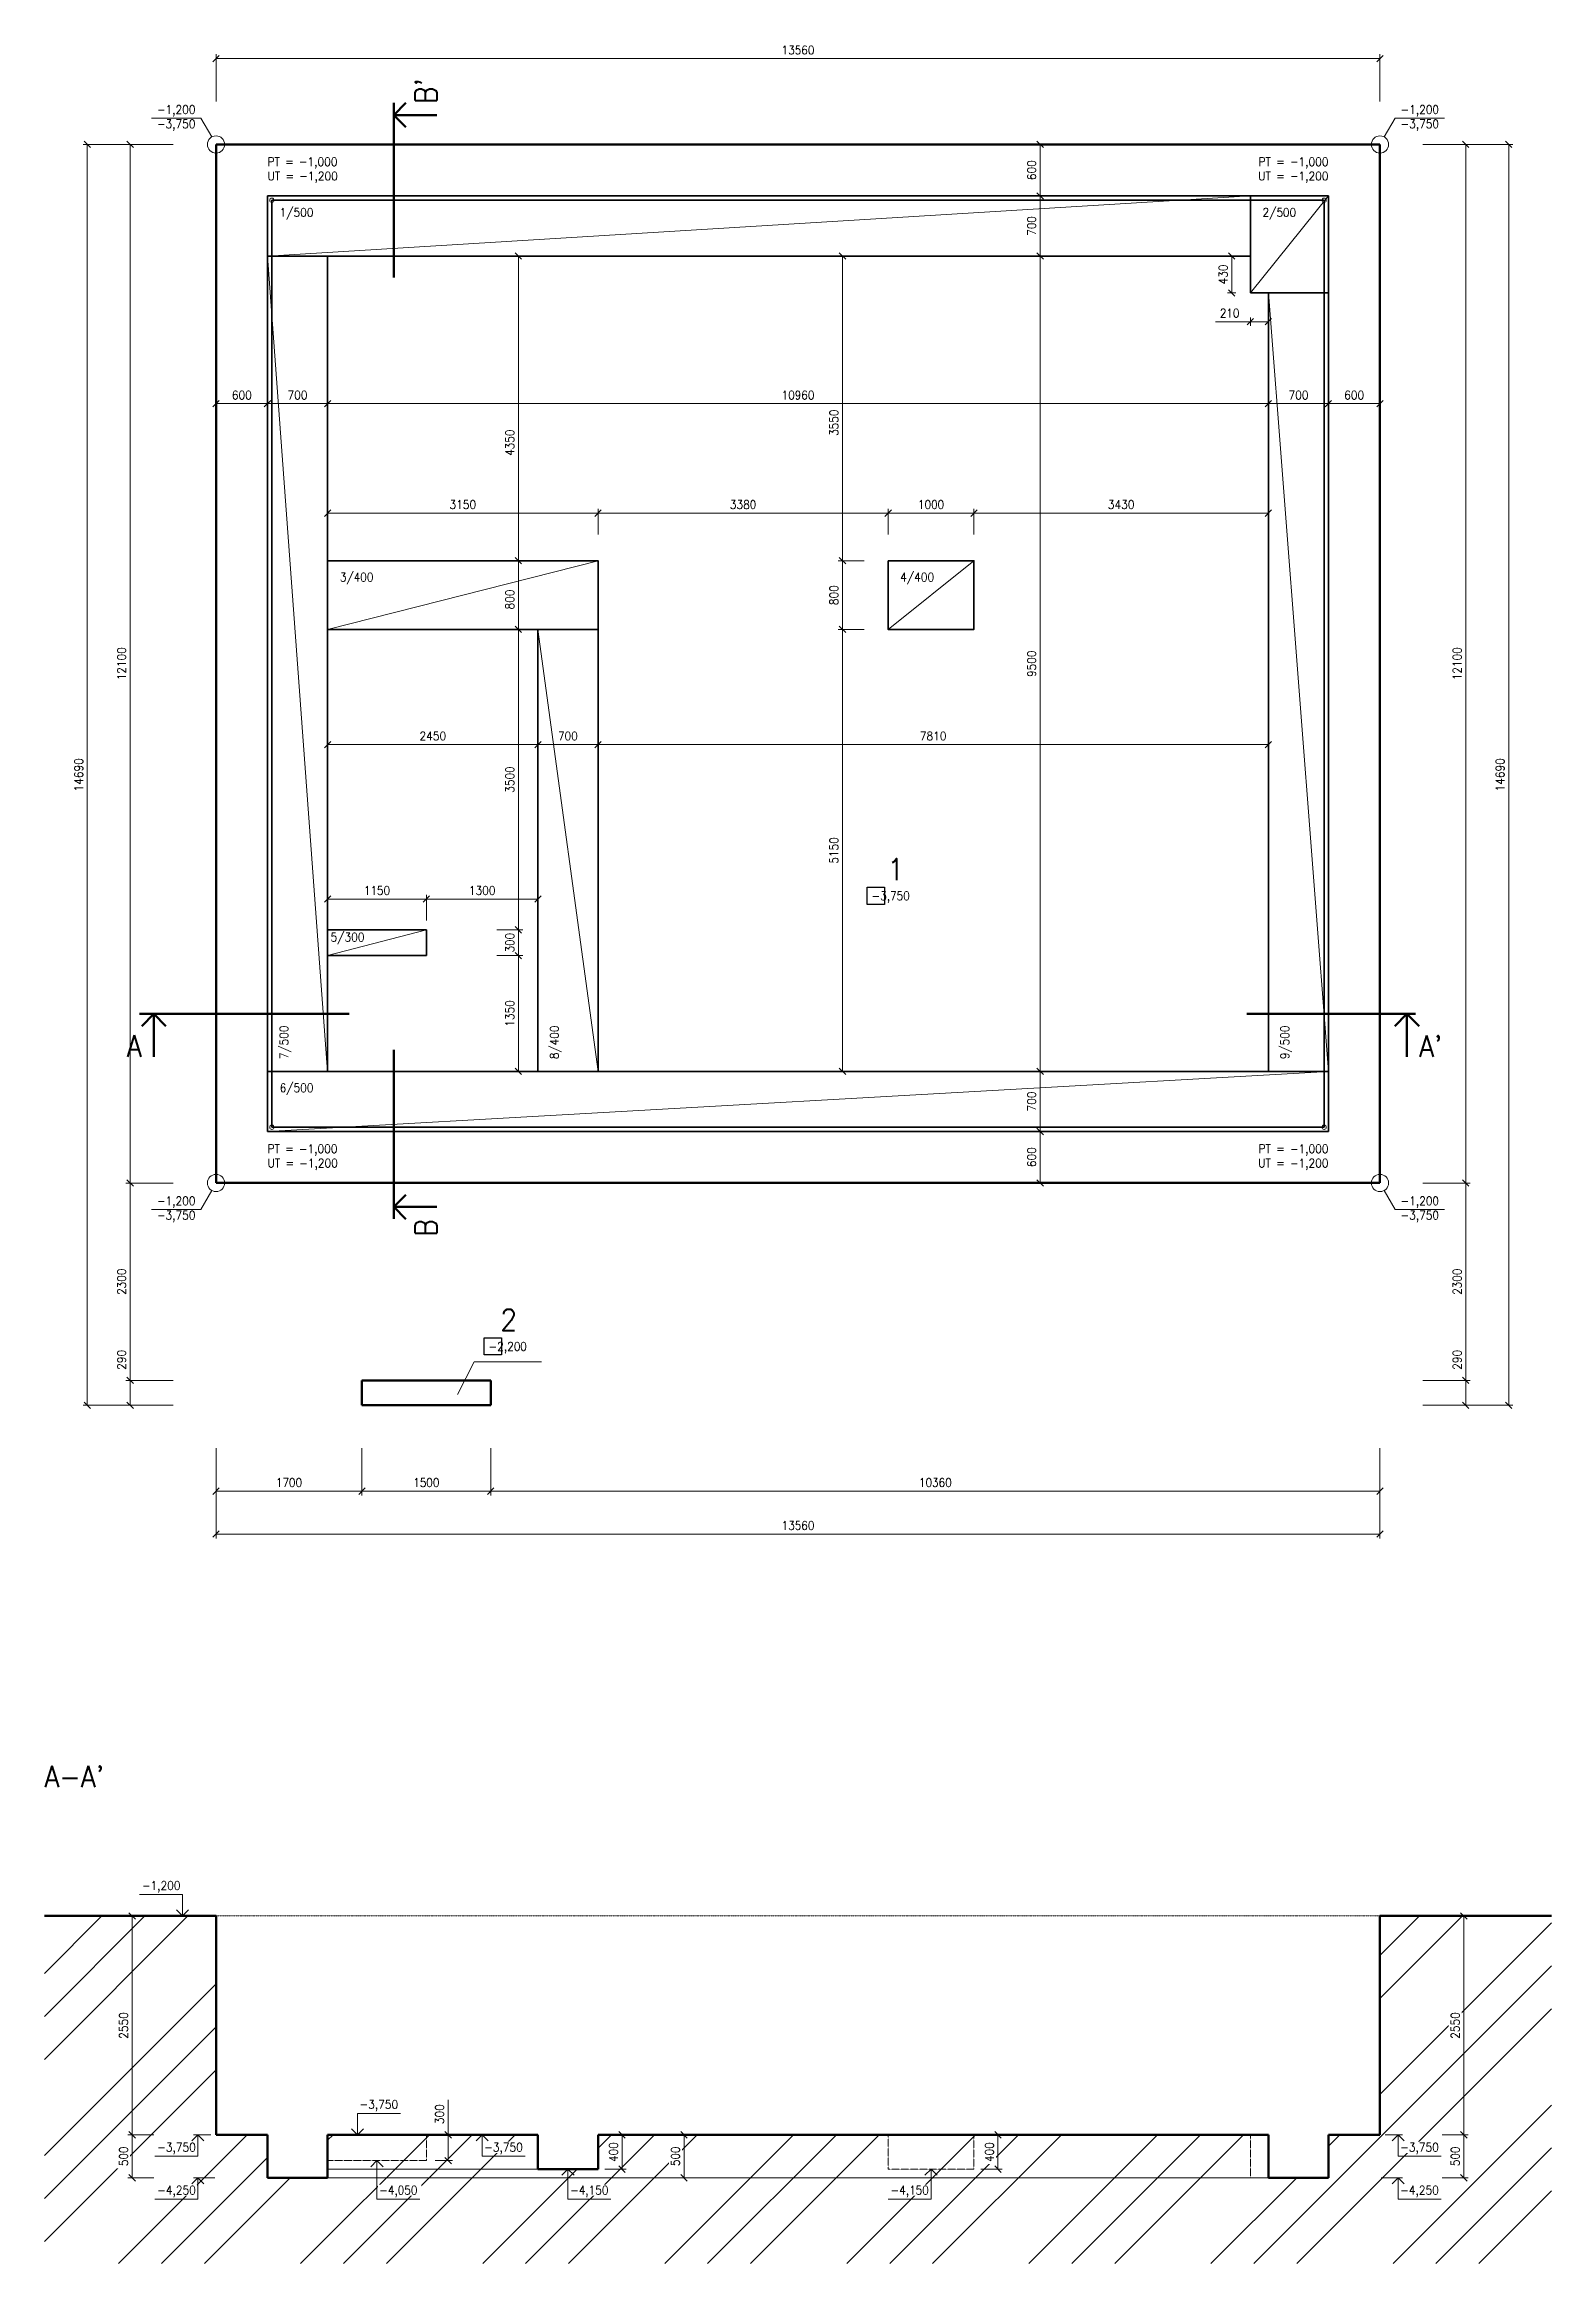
# Model space of a CAD drawing. Header units: millimetres. Extents: x 40110 to 88178, y 44131 to 70821.
# Drawn here: x 61049 to 78609, y 44131 to 69987 of the extents above; entities that cross this region are included whole.
import ezdxf
from ezdxf.enums import TextEntityAlignment as Align

# ---------------------------------------------------------------- set-up
doc = ezdxf.new("R2010")
doc.units = ezdxf.units.MM
doc.header["$MEASUREMENT"] = 0
for name, pattern in [('ACAD_ISO02W100', [15, 12, -3]), ('ACAD_ISO10W100', [18, 12, -3, 0, -3]), ('ACAD_ISO12W100', [21, 12, -3, 0, -3, 0, -3])]:
    doc.linetypes.add(name, pattern=pattern)
for name, color, linetype, lineweight in [('0.18', 51, 'Continuous', 18), ('0.25', 7, 'Continuous', 25), ('0.35', 6, 'Continuous', 35), ('0.6', 10, 'Continuous', 60), ('0.7', 30, 'Continuous', 70)]:
    doc.layers.add(name, color=color, linetype=linetype, lineweight=lineweight)
doc.styles.add('MyTextStyle', font='romans.shx', dxfattribs={"width": 0.9})
doc.dimstyles.new('Standard SK ext', dxfattribs={"dimtxt": 100, "dimasz": 75, "dimexe": 50, "dimexo": 0, "dimgap": 50, "dimtad": 1, "dimdec": 0, "dimrnd": 5, "dimzin": 0, "dimdsep": 46, "dimtxsty": 'MyTextStyle', "dimblk": 'OBLIQUE', "dimcen": 0, "dimclrd": 51, "dimclre": 51, "dimadec": 0, "dimazin": 0, "dimtfac": 1, "dimtdec": 0, "dimtofl": 0, "dimtmove": 0, "dimatfit": 2, "dimfxl": 500, "dimfxlon": 1, "dimtolj": 1, "dimtzin": 0, "dimlwd": 18, "dimlwe": 18, "dimarcsym": 0})
doc.dimstyles.new('Standard SK int', dxfattribs={"dimtxt": 100, "dimasz": 75, "dimexe": 50, "dimexo": 0, "dimgap": 50, "dimtad": 1, "dimdec": 0, "dimrnd": 5, "dimzin": 0, "dimtxsty": 'MyTextStyle', "dimblk": 'OBLIQUE', "dimcen": 0, "dimclrd": 51, "dimclre": 51, "dimadec": 0, "dimazin": 1, "dimtm": 1e-09, "dimtfac": 1, "dimtdec": 0, "dimtofl": 0, "dimtmove": 0, "dimatfit": 2, "dimfxl": 50, "dimfxlon": 1, "dimtfill": 1, "dimtfillclr": 250, "dimtolj": 1, "dimtzin": 0, "dimlwd": 18, "dimlwe": 18, "dimarcsym": 0})

msp = doc.modelspace()

# ---------------------------------------------------------------- texts
at = {"layer": '0.25', "char_height": 100, "style": 'MyTextStyle'}
for s, width, heights, insert, attachment_point in [('{\\Fromans|c238;-1,200\\P-3,750}', 100, [0], (62585.2, 69128.5), 5), ('{\\Fromans|c238;-1,200\\P-3,750}', 100, [0], (77073, 69128.5), 5), ('{\\Fromans|c238;PT = -1,000\\P}UT = -1,200', 1492.034, [309.4], (63649.1, 68521.2), 4), ('{\\Fromans|c238;PT = -1,000\\P}UT = -1,200', 1492.034, [309.4], (76009.1, 68521.2), 6), ('{\\Fromans|c238;1/500}', 100, [0], (63790.5, 68079.7), 1), ('{\\Fromans|c238;2/500}', 100, [0], (75240.5, 68079.7), 1), ('{\\Fromans|c238;3/400}', 100, [0], (64490.5, 63829.7), 1), ('{\\Fromans|c238;4/400}', 100, [0], (71020.5, 63829.7), 1), ('{\\Fromans|c238;5/300}', 100, [0], (64384.4, 59635.8), 1), ('{\\Fromans|c238;6/500}', 100, [0], (63790.5, 57879.7), 1), ('{\\Fromans|c238;PT = -1,000\\P}UT = -1,200', 1492.034, [309.4], (63649.1, 57021.2), 4), ('{\\Fromans|c238;PT = -1,000\\P}UT = -1,200', 1492.034, [309.4], (76009.1, 57021.2), 6), ('{\\Fromans|c238;-1,200\\P-3,750}', 100, [0], (62585.2, 56413.8), 5), ('{\\Fromans|c238;-1,200\\P-3,750}', 100, [0], (77073, 56413.8), 5)]:
    msp.add_mtext_dynamic_manual_height_columns(s, width=width, gutter_width=500, heights=heights, dxfattribs=dict(at, insert=insert, attachment_point=attachment_point))
at = {"layer": '0.25', "char_height": 100, "attachment_point": 1, "style": 'MyTextStyle', "bg_fill": 16, "box_fill_scale": 1.5, "bg_fill_color": 256, "bg_fill_transparency": 0}
for s, insert in [('{\\Fromans|c238;-3,750}', (70685.3, 60116.7)), ('{\\Fromans|c238;-2,200}', (66223.8, 54867.2))]:
    msp.add_mtext_dynamic_manual_height_columns(s, width=100, gutter_width=500, heights=[0], dxfattribs=dict(at, insert=insert))
at = {"layer": '0.25', "char_height": 100, "attachment_point": 1, "rotation": 90, "style": 'MyTextStyle'}
for s, insert in [('{\\Fromans|c238;7/500}', (63790.5, 58162.6)), ('{\\Fromans|c238;8/400}', (66940.5, 58162.6)), ('{\\Fromans|c238;9/500}', (75450.5, 58162.6))]:
    msp.add_mtext_dynamic_manual_height_columns(s, width=100, gutter_width=500, heights=[0], dxfattribs=dict(at, insert=insert))
at = {"layer": '0.6', "style": 'MyTextStyle', "width": 0.9}
for s, p in [("B'", (65619.7, 69594.2)), ('B', (65619.7, 56300.4))]:
    msp.add_text(s, height=250, rotation=90, dxfattribs=at).set_placement(p, align=Align.RIGHT)
msp.add_text('A', height=250, dxfattribs=at).set_placement((62182.7, 58191.6), align=Align.RIGHT)
msp.add_text("A'", height=250, dxfattribs=at).set_placement((77064.9, 58191))
at = {"layer": '0.6', "char_height": 250, "style": 'MyTextStyle'}
for s, width, insert, attachment_point in [('{\\Fromans|c238;1}', 100, (70870.5, 60500.9), 1), ('{\\Fromans|c238;2}', 100, (66459, 55126.5), 5), ("{\\Fromans|c238;A-A'}", 835.415, (61049.1, 49681.2), 7)]:
    msp.add_mtext_dynamic_manual_height_columns(s, width=width, gutter_width=500, heights=[0], dxfattribs=dict(at, insert=insert, attachment_point=attachment_point))

# ---------------------------------------------------------------- blocks, each defined once
blk = doc.blocks.new('_Oblique')
at = {"color": 0, "linetype": 'ByBlock', "lineweight": -2}
blk.add_line((-0.5, -0.5), (0.5, 0.5), dxfattribs=at)
blk = doc.blocks.new('*D2')
at = {"layer": '0.25', "color": 51, "linetype": 'Continuous', "lineweight": 18, "transparency": 16777216}
for p, q in [((68451, 45631), (68551, 45631)), ((68501, 45131), (68501, 45631)), ((68451, 45131), (68551, 45131))]:
    blk.add_line(p, q, dxfattribs=at)
at = {"layer": 'Defpoints', "color": 0, "transparency": 16777216}
for p in [(67499, 45631), (64349, 45131)]:
    blk.add_point(p, dxfattribs=at)
at = {"layer": '0.25', "color": 51, "lineweight": 18, "transparency": 16777216, "xscale": 75, "yscale": 75, "zscale": 75}
for p, rotation in [((68501, 45631), 90), ((68501, 45131), 270)]:
    blk.add_blockref('_Oblique', p, dxfattribs=dict(at, rotation=rotation))
at = {"layer": '0.25', "color": 0, "transparency": 16777216, "insert": (68401, 45381), "char_height": 100, "attachment_point": 5, "rotation": 90, "style": 'MyTextStyle', "bg_fill": 3, "box_fill_scale": 1.25, "bg_fill_color": 256, "bg_fill_true_color": 13158600, "bg_fill_transparency": 0}
blk.add_mtext('\\A1;500', dxfattribs=at)
at = {"layer": 'Defpoints', "color": 0, "transparency": 16777216}
blk.add_point((68501, 45631), dxfattribs=at)
blk = doc.blocks.new('*D3')
at = {"layer": '0.25', "color": 51, "linetype": 'Continuous', "lineweight": 18, "transparency": 16777216}
for p, q in [((65753, 45631), (65753, 46038)), ((65703, 45631), (65803, 45631)), ((65753, 45331), (65753, 45631)), ((65703, 45331), (65803, 45331))]:
    blk.add_line(p, q, dxfattribs=at)
at = {"layer": 'Defpoints', "color": 0, "transparency": 16777216}
blk.add_point((65499, 45331), dxfattribs=at)
at = {"layer": '0.25', "color": 51, "lineweight": 18, "transparency": 16777216, "xscale": 75, "yscale": 75, "zscale": 75}
for p, rotation in [((65753, 45631), 90), ((65753, 45331), 270)]:
    blk.add_blockref('_Oblique', p, dxfattribs=dict(at, rotation=rotation))
at = {"layer": '0.25', "color": 0, "transparency": 16777216, "insert": (65653, 45872), "char_height": 100, "attachment_point": 5, "rotation": 90, "style": 'MyTextStyle', "bg_fill": 3, "box_fill_scale": 1.25, "bg_fill_color": 256, "bg_fill_true_color": 13158600, "bg_fill_transparency": 0}
blk.add_mtext('\\A1;300', dxfattribs=at)
at = {"layer": 'Defpoints', "color": 0, "transparency": 16777216}
for p in [(65499, 45631), (65753, 45631)]:
    blk.add_point(p, dxfattribs=at)
blk = doc.blocks.new('*D4')
at = {"layer": '0.25', "color": 51, "linetype": 'Continuous', "lineweight": 18, "transparency": 16777216}
for p, q in [((72109, 45631), (72209, 45631)), ((72159, 45231), (72159, 45631)), ((72109, 45231), (72209, 45231))]:
    blk.add_line(p, q, dxfattribs=at)
at = {"layer": '0.25', "color": 51, "lineweight": 18, "transparency": 16777216, "xscale": 75, "yscale": 75, "zscale": 75}
for p, rotation in [((72159, 45631), 90), ((72159, 45231), 270)]:
    blk.add_blockref('_Oblique', p, dxfattribs=dict(at, rotation=rotation))
at = {"layer": '0.25', "color": 0, "transparency": 16777216, "insert": (72059, 45431), "char_height": 100, "attachment_point": 5, "rotation": 90, "style": 'MyTextStyle', "bg_fill": 3, "box_fill_scale": 1.25, "bg_fill_color": 256, "bg_fill_true_color": 13158600, "bg_fill_transparency": 0}
blk.add_mtext('\\A1;400', dxfattribs=at)
at = {"layer": 'Defpoints', "color": 0, "transparency": 16777216}
for p in [(71879, 45631), (72159, 45631), (71879, 45231)]:
    blk.add_point(p, dxfattribs=at)
blk = doc.blocks.new('*D1')
at = {"layer": '0.25', "color": 51, "linetype": 'Continuous', "lineweight": 18, "transparency": 16777216}
for p, q in [((77536, 48181), (77636, 48181)), ((77586, 48181), (77586, 45631)), ((77536, 45631), (77636, 45631))]:
    blk.add_line(p, q, dxfattribs=at)
at = {"layer": 'Defpoints', "color": 0, "transparency": 16777216}
for p in [(76609, 48181), (76609, 45631), (77586, 45631)]:
    blk.add_point(p, dxfattribs=at)
at = {"layer": '0.25', "color": 51, "lineweight": 18, "transparency": 16777216, "xscale": 75, "yscale": 75, "zscale": 75}
for p, rotation in [((77586, 48181), 90), ((77586, 45631), 270)]:
    blk.add_blockref('_Oblique', p, dxfattribs=dict(at, rotation=rotation))
at = {"layer": '0.25', "color": 0, "transparency": 16777216, "insert": (77486, 46906), "char_height": 100, "attachment_point": 5, "rotation": 90, "style": 'MyTextStyle', "bg_fill": 3, "box_fill_scale": 1.25, "bg_fill_color": 256, "bg_fill_true_color": 13158600, "bg_fill_transparency": 0}
blk.add_mtext('\\A1;2550', dxfattribs=at)
blk = doc.blocks.new('*D9')
at = {"layer": '0.25', "color": 51, "linetype": 'Continuous', "lineweight": 18, "transparency": 16777216}
for p, q in [((67729, 45631), (67829, 45631)), ((67779, 45231), (67779, 45631)), ((67729, 45231), (67829, 45231))]:
    blk.add_line(p, q, dxfattribs=at)
at = {"layer": '0.25', "color": 51, "lineweight": 18, "transparency": 16777216, "xscale": 75, "yscale": 75, "zscale": 75}
for p, rotation in [((67779, 45631), 90), ((67779, 45231), 270)]:
    blk.add_blockref('_Oblique', p, dxfattribs=dict(at, rotation=rotation))
at = {"layer": '0.25', "color": 0, "transparency": 16777216, "insert": (67679, 45431), "char_height": 100, "attachment_point": 5, "rotation": 90, "style": 'MyTextStyle', "bg_fill": 3, "box_fill_scale": 1.25, "bg_fill_color": 256, "bg_fill_true_color": 13158600, "bg_fill_transparency": 0}
blk.add_mtext('\\A1;400', dxfattribs=at)
at = {"layer": 'Defpoints', "color": 0, "transparency": 16777216}
for p in [(67499, 45631), (67779, 45631), (67499, 45231)]:
    blk.add_point(p, dxfattribs=at)
blk = doc.blocks.new('*D10')
at = {"layer": '0.25', "color": 51, "linetype": 'Continuous', "lineweight": 18, "transparency": 16777216}
for p, q in [((77536, 45631), (77636, 45631)), ((77586, 45631), (77586, 45131)), ((77536, 45131), (77636, 45131))]:
    blk.add_line(p, q, dxfattribs=at)
at = {"layer": 'Defpoints', "color": 0, "transparency": 16777216}
for p in [(76609, 45631), (76009, 45131)]:
    blk.add_point(p, dxfattribs=at)
at = {"layer": '0.25', "color": 51, "lineweight": 18, "transparency": 16777216, "xscale": 75, "yscale": 75, "zscale": 75}
for p, rotation in [((77586, 45631), 90), ((77586, 45131), 270)]:
    blk.add_blockref('_Oblique', p, dxfattribs=dict(at, rotation=rotation))
at = {"layer": '0.25', "color": 0, "transparency": 16777216, "insert": (77486, 45381), "char_height": 100, "attachment_point": 5, "rotation": 90, "style": 'MyTextStyle', "bg_fill": 3, "box_fill_scale": 1.25, "bg_fill_color": 256, "bg_fill_true_color": 13158600, "bg_fill_transparency": 0}
blk.add_mtext('\\A1;500', dxfattribs=at)
at = {"layer": 'Defpoints', "color": 0, "transparency": 16777216}
blk.add_point((77586, 45131), dxfattribs=at)
blk = doc.blocks.new('*D11')
at = {"layer": '0.25', "color": 51, "linetype": 'Continuous', "lineweight": 18, "transparency": 16777216}
for p, q in [((62122, 48181), (62022, 48181)), ((62072, 48181), (62072, 45631)), ((62122, 45631), (62022, 45631))]:
    blk.add_line(p, q, dxfattribs=at)
at = {"layer": 'Defpoints', "color": 0, "transparency": 16777216}
for p in [(63049, 48181), (62072, 45631), (63049, 45631)]:
    blk.add_point(p, dxfattribs=at)
at = {"layer": '0.25', "color": 51, "lineweight": 18, "transparency": 16777216, "xscale": 75, "yscale": 75, "zscale": 75}
for p, rotation in [((62072, 48181), 90), ((62072, 45631), 270)]:
    blk.add_blockref('_Oblique', p, dxfattribs=dict(at, rotation=rotation))
at = {"layer": '0.25', "color": 0, "transparency": 16777216, "insert": (61972, 46906), "char_height": 100, "attachment_point": 5, "rotation": 90, "style": 'MyTextStyle', "bg_fill": 3, "box_fill_scale": 1.25, "bg_fill_color": 256, "bg_fill_true_color": 13158600, "bg_fill_transparency": 0}
blk.add_mtext('\\A1;2550', dxfattribs=at)
blk = doc.blocks.new('*D12')
at = {"layer": '0.25', "color": 51, "linetype": 'Continuous', "lineweight": 18, "transparency": 16777216}
for p, q in [((62122, 45631), (62022, 45631)), ((62072, 45631), (62072, 45131)), ((62122, 45131), (62022, 45131))]:
    blk.add_line(p, q, dxfattribs=at)
at = {"layer": 'Defpoints', "color": 0, "transparency": 16777216}
for p in [(63049, 45631), (63649, 45131)]:
    blk.add_point(p, dxfattribs=at)
at = {"layer": '0.25', "color": 51, "lineweight": 18, "transparency": 16777216, "xscale": 75, "yscale": 75, "zscale": 75}
for p, rotation in [((62072, 45631), 90), ((62072, 45131), 270)]:
    blk.add_blockref('_Oblique', p, dxfattribs=dict(at, rotation=rotation))
at = {"layer": '0.25', "color": 0, "transparency": 16777216, "insert": (61972, 45381), "char_height": 100, "attachment_point": 5, "rotation": 90, "style": 'MyTextStyle', "bg_fill": 3, "box_fill_scale": 1.25, "bg_fill_color": 256, "bg_fill_true_color": 13158600, "bg_fill_transparency": 0}
blk.add_mtext('\\A1;500', dxfattribs=at)
at = {"layer": 'Defpoints', "color": 0, "transparency": 16777216}
blk.add_point((62072, 45131), dxfattribs=at)
blk = doc.blocks.new('*D19')
at = {"layer": '0.25', "color": 51, "linetype": 'Continuous', "lineweight": 18, "transparency": 16777216}
for p, q in [((63049, 69321), (63049, 69871)), ((63049, 69821), (76609, 69821)), ((76609, 69321), (76609, 69871))]:
    blk.add_line(p, q, dxfattribs=at)
at = {"layer": 'Defpoints', "color": 0, "linetype": 'Continuous', "transparency": 16777216}
for p in [(76609, 69821), (63049, 68821), (76609, 68821)]:
    blk.add_point(p, dxfattribs=at)
at = {"layer": '0.25', "color": 51, "linetype": 'Continuous', "lineweight": 18, "transparency": 16777216, "xscale": 75, "yscale": 75, "zscale": 75, "rotation": 180}
blk.add_blockref('_Oblique', (63049, 69821), dxfattribs=at)
at = {"layer": '0.25', "color": 51, "linetype": 'Continuous', "lineweight": 18, "transparency": 16777216, "xscale": 75, "yscale": 75, "zscale": 75}
blk.add_blockref('_Oblique', (76609, 69821), dxfattribs=at)
at = {"layer": '0.25', "color": 0, "linetype": 'Continuous', "transparency": 16777216, "insert": (69829, 69921), "char_height": 100, "attachment_point": 5, "style": 'MyTextStyle'}
blk.add_mtext('\\A1;13560', dxfattribs=at)
blk = doc.blocks.new('*D20')
at = {"layer": '0.25', "color": 51, "linetype": 'Continuous', "lineweight": 18, "transparency": 16777216}
for p, q in [((77609, 54421), (77609, 54828)), ((77109, 54421), (77659, 54421)), ((77609, 54131), (77609, 54421)), ((77109, 54131), (77659, 54131))]:
    blk.add_line(p, q, dxfattribs=at)
at = {"layer": 'Defpoints', "color": 0, "linetype": 'Continuous', "transparency": 16777216}
for p in [(66249, 54421), (77609, 54421), (66249, 54131)]:
    blk.add_point(p, dxfattribs=at)
at = {"layer": '0.25', "color": 51, "linetype": 'Continuous', "lineweight": 18, "transparency": 16777216, "xscale": 75, "yscale": 75, "zscale": 75}
for p, rotation in [((77609, 54421), 90), ((77609, 54131), 270)]:
    blk.add_blockref('_Oblique', p, dxfattribs=dict(at, rotation=rotation))
at = {"layer": '0.25', "color": 0, "linetype": 'Continuous', "transparency": 16777216, "insert": (77509, 54662), "char_height": 100, "attachment_point": 5, "rotation": 90, "style": 'MyTextStyle'}
blk.add_mtext('\\A1;290', dxfattribs=at)
blk = doc.blocks.new('*D21')
at = {"layer": '0.25', "color": 51, "linetype": 'Continuous', "lineweight": 18, "transparency": 16777216}
for p, q in [((77109, 56721), (77659, 56721)), ((77609, 54421), (77609, 56721)), ((77109, 54421), (77659, 54421))]:
    blk.add_line(p, q, dxfattribs=at)
at = {"layer": 'Defpoints', "color": 0, "linetype": 'Continuous', "transparency": 16777216}
for p in [(76609, 56721), (77609, 56721), (66249, 54421)]:
    blk.add_point(p, dxfattribs=at)
at = {"layer": '0.25', "color": 51, "linetype": 'Continuous', "lineweight": 18, "transparency": 16777216, "xscale": 75, "yscale": 75, "zscale": 75}
for p, rotation in [((77609, 56721), 90), ((77609, 54421), 270)]:
    blk.add_blockref('_Oblique', p, dxfattribs=dict(at, rotation=rotation))
at = {"layer": '0.25', "color": 0, "linetype": 'Continuous', "transparency": 16777216, "insert": (77509, 55571), "char_height": 100, "attachment_point": 5, "rotation": 90, "style": 'MyTextStyle'}
blk.add_mtext('\\A1;2300', dxfattribs=at)
blk = doc.blocks.new('*D22')
at = {"layer": '0.25', "color": 51, "linetype": 'Continuous', "lineweight": 18, "transparency": 16777216}
for p, q in [((77109, 68821), (77659, 68821)), ((77609, 56721), (77609, 68821)), ((77109, 56721), (77659, 56721))]:
    blk.add_line(p, q, dxfattribs=at)
at = {"layer": 'Defpoints', "color": 0, "linetype": 'Continuous', "transparency": 16777216}
for p in [(76609, 68821), (77609, 68821), (76609, 56721)]:
    blk.add_point(p, dxfattribs=at)
at = {"layer": '0.25', "color": 51, "linetype": 'Continuous', "lineweight": 18, "transparency": 16777216, "xscale": 75, "yscale": 75, "zscale": 75}
for p, rotation in [((77609, 68821), 90), ((77609, 56721), 270)]:
    blk.add_blockref('_Oblique', p, dxfattribs=dict(at, rotation=rotation))
at = {"layer": '0.25', "color": 0, "linetype": 'Continuous', "transparency": 16777216, "insert": (77509, 62771), "char_height": 100, "attachment_point": 5, "rotation": 90, "style": 'MyTextStyle'}
blk.add_mtext('\\A1;12100', dxfattribs=at)
blk = doc.blocks.new('*D23')
at = {"layer": '0.25', "color": 51, "linetype": 'Continuous', "lineweight": 18, "transparency": 16777216}
for p, q in [((63049, 53631), (63049, 53081)), ((64749, 53631), (64749, 53081)), ((63049, 53131), (64749, 53131))]:
    blk.add_line(p, q, dxfattribs=at)
at = {"layer": 'Defpoints', "color": 0, "linetype": 'Continuous', "transparency": 16777216}
for p in [(63049, 56721), (64749, 54131), (64749, 53131)]:
    blk.add_point(p, dxfattribs=at)
at = {"layer": '0.25', "color": 51, "linetype": 'Continuous', "lineweight": 18, "transparency": 16777216, "xscale": 75, "yscale": 75, "zscale": 75, "rotation": 180}
blk.add_blockref('_Oblique', (63049, 53131), dxfattribs=at)
at = {"layer": '0.25', "color": 51, "linetype": 'Continuous', "lineweight": 18, "transparency": 16777216, "xscale": 75, "yscale": 75, "zscale": 75}
blk.add_blockref('_Oblique', (64749, 53131), dxfattribs=at)
at = {"layer": '0.25', "color": 0, "linetype": 'Continuous', "transparency": 16777216, "insert": (63899, 53231), "char_height": 100, "attachment_point": 5, "style": 'MyTextStyle'}
blk.add_mtext('\\A1;1700', dxfattribs=at)
blk = doc.blocks.new('*D24')
at = {"layer": '0.25', "color": 51, "linetype": 'Continuous', "lineweight": 18, "transparency": 16777216}
for p, q in [((64749, 53631), (64749, 53081)), ((66249, 53631), (66249, 53081)), ((64749, 53131), (66249, 53131))]:
    blk.add_line(p, q, dxfattribs=at)
at = {"layer": 'Defpoints', "color": 0, "linetype": 'Continuous', "transparency": 16777216}
for p in [(64749, 54131), (66249, 54131), (66249, 53131)]:
    blk.add_point(p, dxfattribs=at)
at = {"layer": '0.25', "color": 51, "linetype": 'Continuous', "lineweight": 18, "transparency": 16777216, "xscale": 75, "yscale": 75, "zscale": 75, "rotation": 180}
blk.add_blockref('_Oblique', (64749, 53131), dxfattribs=at)
at = {"layer": '0.25', "color": 51, "linetype": 'Continuous', "lineweight": 18, "transparency": 16777216, "xscale": 75, "yscale": 75, "zscale": 75}
blk.add_blockref('_Oblique', (66249, 53131), dxfattribs=at)
at = {"layer": '0.25', "color": 0, "linetype": 'Continuous', "transparency": 16777216, "insert": (65499, 53231), "char_height": 100, "attachment_point": 5, "style": 'MyTextStyle'}
blk.add_mtext('\\A1;1500', dxfattribs=at)
blk = doc.blocks.new('*D25')
at = {"layer": '0.25', "color": 51, "linetype": 'Continuous', "lineweight": 18, "transparency": 16777216}
for p, q in [((66249, 53631), (66249, 53081)), ((76609, 53631), (76609, 53081)), ((66249, 53131), (76609, 53131))]:
    blk.add_line(p, q, dxfattribs=at)
at = {"layer": 'Defpoints', "color": 0, "linetype": 'Continuous', "transparency": 16777216}
for p in [(76609, 56721), (66249, 54131), (76609, 53131)]:
    blk.add_point(p, dxfattribs=at)
at = {"layer": '0.25', "color": 51, "linetype": 'Continuous', "lineweight": 18, "transparency": 16777216, "xscale": 75, "yscale": 75, "zscale": 75, "rotation": 180}
blk.add_blockref('_Oblique', (66249, 53131), dxfattribs=at)
at = {"layer": '0.25', "color": 51, "linetype": 'Continuous', "lineweight": 18, "transparency": 16777216, "xscale": 75, "yscale": 75, "zscale": 75}
blk.add_blockref('_Oblique', (76609, 53131), dxfattribs=at)
at = {"layer": '0.25', "color": 0, "linetype": 'Continuous', "transparency": 16777216, "insert": (71429, 53231), "char_height": 100, "attachment_point": 5, "style": 'MyTextStyle'}
blk.add_mtext('\\A1;10360', dxfattribs=at)
blk = doc.blocks.new('*D26')
at = {"layer": '0.25', "color": 51, "linetype": 'Continuous', "lineweight": 18, "transparency": 16777216}
for p, q in [((62049, 54421), (62049, 54828)), ((62549, 54421), (61999, 54421)), ((62049, 54131), (62049, 54421)), ((62549, 54131), (61999, 54131))]:
    blk.add_line(p, q, dxfattribs=at)
at = {"layer": 'Defpoints', "color": 0, "linetype": 'Continuous', "transparency": 16777216}
for p in [(62049, 54421), (64749, 54421), (64749, 54131)]:
    blk.add_point(p, dxfattribs=at)
at = {"layer": '0.25', "color": 51, "linetype": 'Continuous', "lineweight": 18, "transparency": 16777216, "xscale": 75, "yscale": 75, "zscale": 75}
for p, rotation in [((62049, 54421), 90), ((62049, 54131), 270)]:
    blk.add_blockref('_Oblique', p, dxfattribs=dict(at, rotation=rotation))
at = {"layer": '0.25', "color": 0, "linetype": 'Continuous', "transparency": 16777216, "insert": (61949, 54662), "char_height": 100, "attachment_point": 5, "rotation": 90, "style": 'MyTextStyle'}
blk.add_mtext('\\A1;290', dxfattribs=at)
blk = doc.blocks.new('*D27')
at = {"layer": '0.25', "color": 51, "linetype": 'Continuous', "lineweight": 18, "transparency": 16777216}
for p, q in [((62549, 56721), (61999, 56721)), ((62049, 54421), (62049, 56721)), ((62549, 54421), (61999, 54421))]:
    blk.add_line(p, q, dxfattribs=at)
at = {"layer": 'Defpoints', "color": 0, "linetype": 'Continuous', "transparency": 16777216}
for p in [(62049, 56721), (63049, 56721), (64749, 54421)]:
    blk.add_point(p, dxfattribs=at)
at = {"layer": '0.25', "color": 51, "linetype": 'Continuous', "lineweight": 18, "transparency": 16777216, "xscale": 75, "yscale": 75, "zscale": 75}
for p, rotation in [((62049, 56721), 90), ((62049, 54421), 270)]:
    blk.add_blockref('_Oblique', p, dxfattribs=dict(at, rotation=rotation))
at = {"layer": '0.25', "color": 0, "linetype": 'Continuous', "transparency": 16777216, "insert": (61949, 55571), "char_height": 100, "attachment_point": 5, "rotation": 90, "style": 'MyTextStyle'}
blk.add_mtext('\\A1;2300', dxfattribs=at)
blk = doc.blocks.new('*D28')
at = {"layer": '0.25', "color": 51, "linetype": 'Continuous', "lineweight": 18, "transparency": 16777216}
for p, q in [((62549, 68821), (61999, 68821)), ((62049, 56721), (62049, 68821)), ((62549, 56721), (61999, 56721))]:
    blk.add_line(p, q, dxfattribs=at)
at = {"layer": 'Defpoints', "color": 0, "linetype": 'Continuous', "transparency": 16777216}
for p in [(62049, 68821), (63049, 68821), (63049, 56721)]:
    blk.add_point(p, dxfattribs=at)
at = {"layer": '0.25', "color": 51, "linetype": 'Continuous', "lineweight": 18, "transparency": 16777216, "xscale": 75, "yscale": 75, "zscale": 75}
for p, rotation in [((62049, 68821), 90), ((62049, 56721), 270)]:
    blk.add_blockref('_Oblique', p, dxfattribs=dict(at, rotation=rotation))
at = {"layer": '0.25', "color": 0, "linetype": 'Continuous', "transparency": 16777216, "insert": (61949, 62771), "char_height": 100, "attachment_point": 5, "rotation": 90, "style": 'MyTextStyle'}
blk.add_mtext('\\A1;12100', dxfattribs=at)
blk = doc.blocks.new('*D29')
at = {"layer": '0.25', "color": 51, "linetype": 'Continuous', "lineweight": 18, "transparency": 16777216}
for p, q in [((63049, 53131), (63049, 52581)), ((76609, 53131), (76609, 52581)), ((63049, 52631), (76609, 52631))]:
    blk.add_line(p, q, dxfattribs=at)
at = {"layer": 'Defpoints', "color": 0, "linetype": 'Continuous', "transparency": 16777216}
for p in [(63049, 56721), (76609, 56721), (76609, 52631)]:
    blk.add_point(p, dxfattribs=at)
at = {"layer": '0.25', "color": 51, "linetype": 'Continuous', "lineweight": 18, "transparency": 16777216, "xscale": 75, "yscale": 75, "zscale": 75, "rotation": 180}
blk.add_blockref('_Oblique', (63049, 52631), dxfattribs=at)
at = {"layer": '0.25', "color": 51, "linetype": 'Continuous', "lineweight": 18, "transparency": 16777216, "xscale": 75, "yscale": 75, "zscale": 75}
blk.add_blockref('_Oblique', (76609, 52631), dxfattribs=at)
at = {"layer": '0.25', "color": 0, "linetype": 'Continuous', "transparency": 16777216, "insert": (69829, 52731), "char_height": 100, "attachment_point": 5, "style": 'MyTextStyle'}
blk.add_mtext('\\A1;13560', dxfattribs=at)
blk = doc.blocks.new('*D33')
at = {"layer": '0.25', "color": 51, "linetype": 'Continuous', "lineweight": 18, "transparency": 16777216}
for p, q in [((62049, 68821), (61499, 68821)), ((61549, 54131), (61549, 68821)), ((62049, 54131), (61499, 54131))]:
    blk.add_line(p, q, dxfattribs=at)
at = {"layer": 'Defpoints', "color": 0, "linetype": 'Continuous', "transparency": 16777216}
for p in [(61549, 68821), (63049, 68821), (64749, 54131)]:
    blk.add_point(p, dxfattribs=at)
at = {"layer": '0.25', "color": 51, "linetype": 'Continuous', "lineweight": 18, "transparency": 16777216, "xscale": 75, "yscale": 75, "zscale": 75}
for p, rotation in [((61549, 68821), 90), ((61549, 54131), 270)]:
    blk.add_blockref('_Oblique', p, dxfattribs=dict(at, rotation=rotation))
at = {"layer": '0.25', "color": 0, "linetype": 'Continuous', "transparency": 16777216, "insert": (61449, 61476), "char_height": 100, "attachment_point": 5, "rotation": 90, "style": 'MyTextStyle'}
blk.add_mtext('\\A1;14690', dxfattribs=at)
blk = doc.blocks.new('*D34')
at = {"layer": '0.25', "color": 51, "linetype": 'Continuous', "lineweight": 18, "transparency": 16777216}
for p, q in [((77609, 68821), (78159, 68821)), ((78109, 54131), (78109, 68821)), ((77609, 54131), (78159, 54131))]:
    blk.add_line(p, q, dxfattribs=at)
at = {"layer": 'Defpoints', "color": 0, "linetype": 'Continuous', "transparency": 16777216}
for p in [(76609, 68821), (78109, 68821), (66249, 54131)]:
    blk.add_point(p, dxfattribs=at)
at = {"layer": '0.25', "color": 51, "linetype": 'Continuous', "lineweight": 18, "transparency": 16777216, "xscale": 75, "yscale": 75, "zscale": 75}
for p, rotation in [((78109, 68821), 90), ((78109, 54131), 270)]:
    blk.add_blockref('_Oblique', p, dxfattribs=dict(at, rotation=rotation))
at = {"layer": '0.25', "color": 0, "linetype": 'Continuous', "transparency": 16777216, "insert": (78009, 61476), "char_height": 100, "attachment_point": 5, "rotation": 90, "style": 'MyTextStyle'}
blk.add_mtext('\\A1;14690', dxfattribs=at)
blk = doc.blocks.new('*D35')
at = {"layer": '0.25', "color": 51, "linetype": 'Continuous', "lineweight": 18, "transparency": 16777216}
for p, q in [((63049, 65851), (63049, 65751)), ((63049, 65801), (63649, 65801)), ((63649, 65851), (63649, 65751))]:
    blk.add_line(p, q, dxfattribs=at)
at = {"layer": 'Defpoints', "color": 0, "linetype": 'Continuous', "transparency": 16777216}
for p in [(63049, 68821), (63649, 68221), (63649, 65801)]:
    blk.add_point(p, dxfattribs=at)
at = {"layer": '0.25', "color": 51, "linetype": 'Continuous', "lineweight": 18, "transparency": 16777216, "xscale": 75, "yscale": 75, "zscale": 75, "rotation": 180}
blk.add_blockref('_Oblique', (63049, 65801), dxfattribs=at)
at = {"layer": '0.25', "color": 51, "linetype": 'Continuous', "lineweight": 18, "transparency": 16777216, "xscale": 75, "yscale": 75, "zscale": 75}
blk.add_blockref('_Oblique', (63649, 65801), dxfattribs=at)
at = {"layer": '0.25', "color": 0, "linetype": 'Continuous', "transparency": 16777216, "insert": (63349, 65901), "char_height": 100, "attachment_point": 5, "style": 'MyTextStyle', "bg_fill": 3, "box_fill_scale": 1.25, "bg_fill_color": 256, "bg_fill_true_color": 13158600, "bg_fill_transparency": 0}
blk.add_mtext('\\A1;600', dxfattribs=at)
blk = doc.blocks.new('*D36')
at = {"layer": '0.25', "color": 51, "linetype": 'Continuous', "lineweight": 18, "transparency": 16777216}
for p, q in [((63649, 65851), (63649, 65751)), ((63649, 65801), (64349, 65801)), ((64349, 65851), (64349, 65751))]:
    blk.add_line(p, q, dxfattribs=at)
at = {"layer": 'Defpoints', "color": 0, "linetype": 'Continuous', "transparency": 16777216}
for p in [(63649, 68221), (64349, 67521), (64349, 65801)]:
    blk.add_point(p, dxfattribs=at)
at = {"layer": '0.25', "color": 51, "linetype": 'Continuous', "lineweight": 18, "transparency": 16777216, "xscale": 75, "yscale": 75, "zscale": 75, "rotation": 180}
blk.add_blockref('_Oblique', (63649, 65801), dxfattribs=at)
at = {"layer": '0.25', "color": 51, "linetype": 'Continuous', "lineweight": 18, "transparency": 16777216, "xscale": 75, "yscale": 75, "zscale": 75}
blk.add_blockref('_Oblique', (64349, 65801), dxfattribs=at)
at = {"layer": '0.25', "color": 0, "linetype": 'Continuous', "transparency": 16777216, "insert": (63999, 65901), "char_height": 100, "attachment_point": 5, "style": 'MyTextStyle', "bg_fill": 3, "box_fill_scale": 1.25, "bg_fill_color": 256, "bg_fill_true_color": 13158600, "bg_fill_transparency": 0}
blk.add_mtext('\\A1;700', dxfattribs=at)
blk = doc.blocks.new('*D37')
at = {"layer": '0.25', "color": 51, "linetype": 'Continuous', "lineweight": 18, "transparency": 16777216}
for p, q in [((64349, 65851), (64349, 65751)), ((64349, 65801), (75309, 65801)), ((75309, 65851), (75309, 65751))]:
    blk.add_line(p, q, dxfattribs=at)
at = {"layer": 'Defpoints', "color": 0, "linetype": 'Continuous', "transparency": 16777216}
for p in [(64349, 67521), (75309, 67091), (75309, 65801)]:
    blk.add_point(p, dxfattribs=at)
at = {"layer": '0.25', "color": 51, "linetype": 'Continuous', "lineweight": 18, "transparency": 16777216, "xscale": 75, "yscale": 75, "zscale": 75, "rotation": 180}
blk.add_blockref('_Oblique', (64349, 65801), dxfattribs=at)
at = {"layer": '0.25', "color": 51, "linetype": 'Continuous', "lineweight": 18, "transparency": 16777216, "xscale": 75, "yscale": 75, "zscale": 75}
blk.add_blockref('_Oblique', (75309, 65801), dxfattribs=at)
at = {"layer": '0.25', "color": 0, "linetype": 'Continuous', "transparency": 16777216, "insert": (69829, 65901), "char_height": 100, "attachment_point": 5, "style": 'MyTextStyle', "bg_fill": 3, "box_fill_scale": 1.25, "bg_fill_color": 256, "bg_fill_true_color": 13158600, "bg_fill_transparency": 0}
blk.add_mtext('\\A1;10960', dxfattribs=at)
blk = doc.blocks.new('*D38')
at = {"layer": '0.25', "color": 51, "linetype": 'Continuous', "lineweight": 18, "transparency": 16777216}
for p, q in [((75309, 65851), (75309, 65751)), ((75309, 65801), (76009, 65801)), ((76009, 65851), (76009, 65751))]:
    blk.add_line(p, q, dxfattribs=at)
at = {"layer": 'Defpoints', "color": 0, "linetype": 'Continuous', "transparency": 16777216}
for p in [(76009, 68221), (75309, 67091), (76009, 65801)]:
    blk.add_point(p, dxfattribs=at)
at = {"layer": '0.25', "color": 51, "linetype": 'Continuous', "lineweight": 18, "transparency": 16777216, "xscale": 75, "yscale": 75, "zscale": 75, "rotation": 180}
blk.add_blockref('_Oblique', (75309, 65801), dxfattribs=at)
at = {"layer": '0.25', "color": 51, "linetype": 'Continuous', "lineweight": 18, "transparency": 16777216, "xscale": 75, "yscale": 75, "zscale": 75}
blk.add_blockref('_Oblique', (76009, 65801), dxfattribs=at)
at = {"layer": '0.25', "color": 0, "linetype": 'Continuous', "transparency": 16777216, "insert": (75659, 65901), "char_height": 100, "attachment_point": 5, "style": 'MyTextStyle', "bg_fill": 3, "box_fill_scale": 1.25, "bg_fill_color": 256, "bg_fill_true_color": 13158600, "bg_fill_transparency": 0}
blk.add_mtext('\\A1;700', dxfattribs=at)
blk = doc.blocks.new('*D39')
at = {"layer": '0.25', "color": 51, "linetype": 'Continuous', "lineweight": 18, "transparency": 16777216}
for p, q in [((76009, 65851), (76009, 65751)), ((76009, 65801), (76609, 65801)), ((76609, 65851), (76609, 65751))]:
    blk.add_line(p, q, dxfattribs=at)
at = {"layer": 'Defpoints', "color": 0, "linetype": 'Continuous', "transparency": 16777216}
for p in [(76609, 68821), (76009, 68221), (76609, 65801)]:
    blk.add_point(p, dxfattribs=at)
at = {"layer": '0.25', "color": 51, "linetype": 'Continuous', "lineweight": 18, "transparency": 16777216, "xscale": 75, "yscale": 75, "zscale": 75, "rotation": 180}
blk.add_blockref('_Oblique', (76009, 65801), dxfattribs=at)
at = {"layer": '0.25', "color": 51, "linetype": 'Continuous', "lineweight": 18, "transparency": 16777216, "xscale": 75, "yscale": 75, "zscale": 75}
blk.add_blockref('_Oblique', (76609, 65801), dxfattribs=at)
at = {"layer": '0.25', "color": 0, "linetype": 'Continuous', "transparency": 16777216, "insert": (76309, 65901), "char_height": 100, "attachment_point": 5, "style": 'MyTextStyle', "bg_fill": 3, "box_fill_scale": 1.25, "bg_fill_color": 256, "bg_fill_true_color": 13158600, "bg_fill_transparency": 0}
blk.add_mtext('\\A1;600', dxfattribs=at)
blk = doc.blocks.new('*D40')
at = {"layer": '0.25', "color": 51, "linetype": 'Continuous', "lineweight": 18, "transparency": 16777216}
for p, q in [((64349, 64475), (64349, 64575)), ((64349, 64525), (67499, 64525)), ((67499, 64475), (67499, 64575))]:
    blk.add_line(p, q, dxfattribs=at)
at = {"layer": 'Defpoints', "color": 0, "linetype": 'Continuous', "transparency": 16777216}
for p in [(67499, 64525), (64349, 63971), (67499, 63971)]:
    blk.add_point(p, dxfattribs=at)
at = {"layer": '0.25', "color": 51, "linetype": 'Continuous', "lineweight": 18, "transparency": 16777216, "xscale": 75, "yscale": 75, "zscale": 75, "rotation": 180}
blk.add_blockref('_Oblique', (64349, 64525), dxfattribs=at)
at = {"layer": '0.25', "color": 51, "linetype": 'Continuous', "lineweight": 18, "transparency": 16777216, "xscale": 75, "yscale": 75, "zscale": 75}
blk.add_blockref('_Oblique', (67499, 64525), dxfattribs=at)
at = {"layer": '0.25', "color": 0, "linetype": 'Continuous', "transparency": 16777216, "insert": (65924, 64625), "char_height": 100, "attachment_point": 5, "style": 'MyTextStyle', "bg_fill": 3, "box_fill_scale": 1.25, "bg_fill_color": 256, "bg_fill_true_color": 13158600, "bg_fill_transparency": 0}
blk.add_mtext('\\A1;3150', dxfattribs=at)
blk = doc.blocks.new('*D41')
at = {"layer": '0.25', "color": 51, "linetype": 'Continuous', "lineweight": 18, "transparency": 16777216}
for p, q in [((67499, 64475), (67499, 64575)), ((67499, 64525), (70879, 64525)), ((70879, 64475), (70879, 64575))]:
    blk.add_line(p, q, dxfattribs=at)
at = {"layer": 'Defpoints', "color": 0, "linetype": 'Continuous', "transparency": 16777216}
for p in [(70879, 64525), (67499, 63971), (70879, 63971)]:
    blk.add_point(p, dxfattribs=at)
at = {"layer": '0.25', "color": 51, "linetype": 'Continuous', "lineweight": 18, "transparency": 16777216, "xscale": 75, "yscale": 75, "zscale": 75, "rotation": 180}
blk.add_blockref('_Oblique', (67499, 64525), dxfattribs=at)
at = {"layer": '0.25', "color": 51, "linetype": 'Continuous', "lineweight": 18, "transparency": 16777216, "xscale": 75, "yscale": 75, "zscale": 75}
blk.add_blockref('_Oblique', (70879, 64525), dxfattribs=at)
at = {"layer": '0.25', "color": 0, "linetype": 'Continuous', "transparency": 16777216, "insert": (69189, 64625), "char_height": 100, "attachment_point": 5, "style": 'MyTextStyle', "bg_fill": 3, "box_fill_scale": 1.25, "bg_fill_color": 256, "bg_fill_true_color": 13158600, "bg_fill_transparency": 0}
blk.add_mtext('\\A1;3380', dxfattribs=at)
blk = doc.blocks.new('*D42')
at = {"layer": '0.25', "color": 51, "linetype": 'Continuous', "lineweight": 18, "transparency": 16777216}
for p, q in [((70879, 64475), (70879, 64575)), ((70879, 64525), (71879, 64525)), ((71879, 64475), (71879, 64575))]:
    blk.add_line(p, q, dxfattribs=at)
at = {"layer": 'Defpoints', "color": 0, "linetype": 'Continuous', "transparency": 16777216}
for p in [(71879, 64525), (70879, 63971), (71879, 63971)]:
    blk.add_point(p, dxfattribs=at)
at = {"layer": '0.25', "color": 51, "linetype": 'Continuous', "lineweight": 18, "transparency": 16777216, "xscale": 75, "yscale": 75, "zscale": 75, "rotation": 180}
blk.add_blockref('_Oblique', (70879, 64525), dxfattribs=at)
at = {"layer": '0.25', "color": 51, "linetype": 'Continuous', "lineweight": 18, "transparency": 16777216, "xscale": 75, "yscale": 75, "zscale": 75}
blk.add_blockref('_Oblique', (71879, 64525), dxfattribs=at)
at = {"layer": '0.25', "color": 0, "linetype": 'Continuous', "transparency": 16777216, "insert": (71379, 64625), "char_height": 100, "attachment_point": 5, "style": 'MyTextStyle', "bg_fill": 3, "box_fill_scale": 1.25, "bg_fill_color": 256, "bg_fill_true_color": 13158600, "bg_fill_transparency": 0}
blk.add_mtext('\\A1;1000', dxfattribs=at)
blk = doc.blocks.new('*D43')
at = {"layer": '0.25', "color": 51, "linetype": 'Continuous', "lineweight": 18, "transparency": 16777216}
for p, q in [((71879, 64475), (71879, 64575)), ((71879, 64525), (75309, 64525)), ((75309, 64575), (75309, 64475))]:
    blk.add_line(p, q, dxfattribs=at)
at = {"layer": 'Defpoints', "color": 0, "linetype": 'Continuous', "transparency": 16777216}
for p in [(75309, 67091), (75309, 64525), (71879, 63971)]:
    blk.add_point(p, dxfattribs=at)
at = {"layer": '0.25', "color": 51, "linetype": 'Continuous', "lineweight": 18, "transparency": 16777216, "xscale": 75, "yscale": 75, "zscale": 75, "rotation": 180}
blk.add_blockref('_Oblique', (71879, 64525), dxfattribs=at)
at = {"layer": '0.25', "color": 51, "linetype": 'Continuous', "lineweight": 18, "transparency": 16777216, "xscale": 75, "yscale": 75, "zscale": 75}
blk.add_blockref('_Oblique', (75309, 64525), dxfattribs=at)
at = {"layer": '0.25', "color": 0, "linetype": 'Continuous', "transparency": 16777216, "insert": (73594, 64625), "char_height": 100, "attachment_point": 5, "style": 'MyTextStyle', "bg_fill": 3, "box_fill_scale": 1.25, "bg_fill_color": 256, "bg_fill_true_color": 13158600, "bg_fill_transparency": 0}
blk.add_mtext('\\A1;3430', dxfattribs=at)
blk = doc.blocks.new('*D44')
at = {"layer": '0.25', "color": 51, "linetype": 'Continuous', "lineweight": 18, "transparency": 16777216}
for p, q in [((64349, 61879), (64349, 61779)), ((64349, 61829), (66799, 61829)), ((66799, 61879), (66799, 61779))]:
    blk.add_line(p, q, dxfattribs=at)
at = {"layer": 'Defpoints', "color": 0, "linetype": 'Continuous', "transparency": 16777216}
for p in [(64349, 63971), (66799, 63171), (66799, 61829)]:
    blk.add_point(p, dxfattribs=at)
at = {"layer": '0.25', "color": 51, "linetype": 'Continuous', "lineweight": 18, "transparency": 16777216, "xscale": 75, "yscale": 75, "zscale": 75, "rotation": 180}
blk.add_blockref('_Oblique', (64349, 61829), dxfattribs=at)
at = {"layer": '0.25', "color": 51, "linetype": 'Continuous', "lineweight": 18, "transparency": 16777216, "xscale": 75, "yscale": 75, "zscale": 75}
blk.add_blockref('_Oblique', (66799, 61829), dxfattribs=at)
at = {"layer": '0.25', "color": 0, "linetype": 'Continuous', "transparency": 16777216, "insert": (65574, 61929), "char_height": 100, "attachment_point": 5, "style": 'MyTextStyle', "bg_fill": 3, "box_fill_scale": 1.25, "bg_fill_color": 256, "bg_fill_true_color": 13158600, "bg_fill_transparency": 0}
blk.add_mtext('\\A1;2450', dxfattribs=at)
blk = doc.blocks.new('*D45')
at = {"layer": '0.25', "color": 51, "linetype": 'Continuous', "lineweight": 18, "transparency": 16777216}
for p, q in [((66799, 61879), (66799, 61779)), ((66799, 61829), (67499, 61829)), ((67499, 61879), (67499, 61779))]:
    blk.add_line(p, q, dxfattribs=at)
at = {"layer": 'Defpoints', "color": 0, "linetype": 'Continuous', "transparency": 16777216}
for p in [(67499, 63971), (66799, 63171), (67499, 61829)]:
    blk.add_point(p, dxfattribs=at)
at = {"layer": '0.25', "color": 51, "linetype": 'Continuous', "lineweight": 18, "transparency": 16777216, "xscale": 75, "yscale": 75, "zscale": 75, "rotation": 180}
blk.add_blockref('_Oblique', (66799, 61829), dxfattribs=at)
at = {"layer": '0.25', "color": 51, "linetype": 'Continuous', "lineweight": 18, "transparency": 16777216, "xscale": 75, "yscale": 75, "zscale": 75}
blk.add_blockref('_Oblique', (67499, 61829), dxfattribs=at)
at = {"layer": '0.25', "color": 0, "linetype": 'Continuous', "transparency": 16777216, "insert": (67149, 61929), "char_height": 100, "attachment_point": 5, "style": 'MyTextStyle', "bg_fill": 3, "box_fill_scale": 1.25, "bg_fill_color": 256, "bg_fill_true_color": 13158600, "bg_fill_transparency": 0}
blk.add_mtext('\\A1;700', dxfattribs=at)
blk = doc.blocks.new('*D46')
at = {"layer": '0.25', "color": 51, "linetype": 'Continuous', "lineweight": 18, "transparency": 16777216}
for p, q in [((67499, 61879), (67499, 61779)), ((67499, 61829), (75309, 61829)), ((75309, 61779), (75309, 61879))]:
    blk.add_line(p, q, dxfattribs=at)
at = {"layer": 'Defpoints', "color": 0, "linetype": 'Continuous', "transparency": 16777216}
for p in [(67499, 63971), (75309, 61829), (75309, 58021)]:
    blk.add_point(p, dxfattribs=at)
at = {"layer": '0.25', "color": 51, "linetype": 'Continuous', "lineweight": 18, "transparency": 16777216, "xscale": 75, "yscale": 75, "zscale": 75, "rotation": 180}
blk.add_blockref('_Oblique', (67499, 61829), dxfattribs=at)
at = {"layer": '0.25', "color": 51, "linetype": 'Continuous', "lineweight": 18, "transparency": 16777216, "xscale": 75, "yscale": 75, "zscale": 75}
blk.add_blockref('_Oblique', (75309, 61829), dxfattribs=at)
at = {"layer": '0.25', "color": 0, "linetype": 'Continuous', "transparency": 16777216, "insert": (71404, 61929), "char_height": 100, "attachment_point": 5, "style": 'MyTextStyle', "bg_fill": 3, "box_fill_scale": 1.25, "bg_fill_color": 256, "bg_fill_true_color": 13158600, "bg_fill_transparency": 0}
blk.add_mtext('\\A1;7810', dxfattribs=at)
blk = doc.blocks.new('*D47')
at = {"layer": '0.25', "color": 51, "linetype": 'Continuous', "lineweight": 18, "transparency": 16777216}
for p, q in [((64349, 59979), (64349, 60079)), ((64349, 60029), (65499, 60029)), ((65499, 59979), (65499, 60079))]:
    blk.add_line(p, q, dxfattribs=at)
at = {"layer": 'Defpoints', "color": 0, "linetype": 'Continuous', "transparency": 16777216}
for p in [(65499, 60029), (64349, 59671), (65499, 59671)]:
    blk.add_point(p, dxfattribs=at)
at = {"layer": '0.25', "color": 51, "linetype": 'Continuous', "lineweight": 18, "transparency": 16777216, "xscale": 75, "yscale": 75, "zscale": 75, "rotation": 180}
blk.add_blockref('_Oblique', (64349, 60029), dxfattribs=at)
at = {"layer": '0.25', "color": 51, "linetype": 'Continuous', "lineweight": 18, "transparency": 16777216, "xscale": 75, "yscale": 75, "zscale": 75}
blk.add_blockref('_Oblique', (65499, 60029), dxfattribs=at)
at = {"layer": '0.25', "color": 0, "linetype": 'Continuous', "transparency": 16777216, "insert": (64924, 60129), "char_height": 100, "attachment_point": 5, "style": 'MyTextStyle', "bg_fill": 3, "box_fill_scale": 1.25, "bg_fill_color": 256, "bg_fill_true_color": 13158600, "bg_fill_transparency": 0}
blk.add_mtext('\\A1;1150', dxfattribs=at)
blk = doc.blocks.new('*D48')
at = {"layer": '0.25', "color": 51, "linetype": 'Continuous', "lineweight": 18, "transparency": 16777216}
for p, q in [((65499, 59979), (65499, 60079)), ((65499, 60029), (66799, 60029)), ((66799, 59979), (66799, 60079))]:
    blk.add_line(p, q, dxfattribs=at)
at = {"layer": 'Defpoints', "color": 0, "linetype": 'Continuous', "transparency": 16777216}
for p in [(66799, 60029), (65499, 59671), (66799, 58021)]:
    blk.add_point(p, dxfattribs=at)
at = {"layer": '0.25', "color": 51, "linetype": 'Continuous', "lineweight": 18, "transparency": 16777216, "xscale": 75, "yscale": 75, "zscale": 75, "rotation": 180}
blk.add_blockref('_Oblique', (65499, 60029), dxfattribs=at)
at = {"layer": '0.25', "color": 51, "linetype": 'Continuous', "lineweight": 18, "transparency": 16777216, "xscale": 75, "yscale": 75, "zscale": 75}
blk.add_blockref('_Oblique', (66799, 60029), dxfattribs=at)
at = {"layer": '0.25', "color": 0, "linetype": 'Continuous', "transparency": 16777216, "insert": (66149, 60129), "char_height": 100, "attachment_point": 5, "style": 'MyTextStyle', "bg_fill": 3, "box_fill_scale": 1.25, "bg_fill_color": 256, "bg_fill_true_color": 13158600, "bg_fill_transparency": 0}
blk.add_mtext('\\A1;1300', dxfattribs=at)
blk = doc.blocks.new('*D49')
at = {"layer": '0.25', "color": 51, "linetype": 'Continuous', "lineweight": 18, "transparency": 16777216}
for p, q in [((72701, 57321), (72601, 57321)), ((72651, 56721), (72651, 57321)), ((72701, 56721), (72601, 56721))]:
    blk.add_line(p, q, dxfattribs=at)
at = {"layer": 'Defpoints', "color": 0, "linetype": 'Continuous', "transparency": 16777216}
for p in [(72651, 57321), (76009, 57321), (76609, 56721)]:
    blk.add_point(p, dxfattribs=at)
at = {"layer": '0.25', "color": 51, "linetype": 'Continuous', "lineweight": 18, "transparency": 16777216, "xscale": 75, "yscale": 75, "zscale": 75}
for p, rotation in [((72651, 57321), 90), ((72651, 56721), 270)]:
    blk.add_blockref('_Oblique', p, dxfattribs=dict(at, rotation=rotation))
at = {"layer": '0.25', "color": 0, "linetype": 'Continuous', "transparency": 16777216, "insert": (72551, 57021), "char_height": 100, "attachment_point": 5, "rotation": 90, "style": 'MyTextStyle', "bg_fill": 3, "box_fill_scale": 1.25, "bg_fill_color": 256, "bg_fill_true_color": 13158600, "bg_fill_transparency": 0}
blk.add_mtext('\\A1;600', dxfattribs=at)
blk = doc.blocks.new('*D50')
at = {"layer": '0.25', "color": 51, "linetype": 'Continuous', "lineweight": 18, "transparency": 16777216}
for p, q in [((72701, 58021), (72601, 58021)), ((72651, 57321), (72651, 58021)), ((72701, 57321), (72601, 57321))]:
    blk.add_line(p, q, dxfattribs=at)
at = {"layer": 'Defpoints', "color": 0, "linetype": 'Continuous', "transparency": 16777216}
for p in [(72651, 58021), (76009, 58021), (76009, 57321)]:
    blk.add_point(p, dxfattribs=at)
at = {"layer": '0.25', "color": 51, "linetype": 'Continuous', "lineweight": 18, "transparency": 16777216, "xscale": 75, "yscale": 75, "zscale": 75}
for p, rotation in [((72651, 58021), 90), ((72651, 57321), 270)]:
    blk.add_blockref('_Oblique', p, dxfattribs=dict(at, rotation=rotation))
at = {"layer": '0.25', "color": 0, "linetype": 'Continuous', "transparency": 16777216, "insert": (72551, 57671), "char_height": 100, "attachment_point": 5, "rotation": 90, "style": 'MyTextStyle', "bg_fill": 3, "box_fill_scale": 1.25, "bg_fill_color": 256, "bg_fill_true_color": 13158600, "bg_fill_transparency": 0}
blk.add_mtext('\\A1;700', dxfattribs=at)
blk = doc.blocks.new('*D51')
at = {"layer": '0.25', "color": 51, "linetype": 'Continuous', "lineweight": 18, "transparency": 16777216}
for p, q in [((72701, 67521), (72601, 67521)), ((72651, 58021), (72651, 67521)), ((72701, 58021), (72601, 58021))]:
    blk.add_line(p, q, dxfattribs=at)
at = {"layer": 'Defpoints', "color": 0, "linetype": 'Continuous', "transparency": 16777216}
for p in [(72651, 67521), (75099, 67521), (76009, 58021)]:
    blk.add_point(p, dxfattribs=at)
at = {"layer": '0.25', "color": 51, "linetype": 'Continuous', "lineweight": 18, "transparency": 16777216, "xscale": 75, "yscale": 75, "zscale": 75}
for p, rotation in [((72651, 67521), 90), ((72651, 58021), 270)]:
    blk.add_blockref('_Oblique', p, dxfattribs=dict(at, rotation=rotation))
at = {"layer": '0.25', "color": 0, "linetype": 'Continuous', "transparency": 16777216, "insert": (72551, 62771), "char_height": 100, "attachment_point": 5, "rotation": 90, "style": 'MyTextStyle', "bg_fill": 3, "box_fill_scale": 1.25, "bg_fill_color": 256, "bg_fill_true_color": 13158600, "bg_fill_transparency": 0}
blk.add_mtext('\\A1;9500', dxfattribs=at)
blk = doc.blocks.new('*D52')
at = {"layer": '0.25', "color": 51, "linetype": 'Continuous', "lineweight": 18, "transparency": 16777216}
for p, q in [((72701, 68221), (72601, 68221)), ((72651, 67521), (72651, 68221)), ((72701, 67521), (72601, 67521))]:
    blk.add_line(p, q, dxfattribs=at)
at = {"layer": 'Defpoints', "color": 0, "linetype": 'Continuous', "transparency": 16777216}
for p in [(72651, 68221), (76009, 68221), (75099, 67521)]:
    blk.add_point(p, dxfattribs=at)
at = {"layer": '0.25', "color": 51, "linetype": 'Continuous', "lineweight": 18, "transparency": 16777216, "xscale": 75, "yscale": 75, "zscale": 75}
for p, rotation in [((72651, 68221), 90), ((72651, 67521), 270)]:
    blk.add_blockref('_Oblique', p, dxfattribs=dict(at, rotation=rotation))
at = {"layer": '0.25', "color": 0, "linetype": 'Continuous', "transparency": 16777216, "insert": (72551, 67871), "char_height": 100, "attachment_point": 5, "rotation": 90, "style": 'MyTextStyle', "bg_fill": 3, "box_fill_scale": 1.25, "bg_fill_color": 256, "bg_fill_true_color": 13158600, "bg_fill_transparency": 0}
blk.add_mtext('\\A1;700', dxfattribs=at)
blk = doc.blocks.new('*D53')
at = {"layer": '0.25', "color": 51, "linetype": 'Continuous', "lineweight": 18, "transparency": 16777216}
for p, q in [((72701, 68821), (72601, 68821)), ((72651, 68221), (72651, 68821)), ((72701, 68221), (72601, 68221))]:
    blk.add_line(p, q, dxfattribs=at)
at = {"layer": 'Defpoints', "color": 0, "linetype": 'Continuous', "transparency": 16777216}
for p in [(72651, 68821), (76609, 68821), (76009, 68221)]:
    blk.add_point(p, dxfattribs=at)
at = {"layer": '0.25', "color": 51, "linetype": 'Continuous', "lineweight": 18, "transparency": 16777216, "xscale": 75, "yscale": 75, "zscale": 75}
for p, rotation in [((72651, 68821), 90), ((72651, 68221), 270)]:
    blk.add_blockref('_Oblique', p, dxfattribs=dict(at, rotation=rotation))
at = {"layer": '0.25', "color": 0, "linetype": 'Continuous', "transparency": 16777216, "insert": (72551, 68521), "char_height": 100, "attachment_point": 5, "rotation": 90, "style": 'MyTextStyle', "bg_fill": 3, "box_fill_scale": 1.25, "bg_fill_color": 256, "bg_fill_true_color": 13158600, "bg_fill_transparency": 0}
blk.add_mtext('\\A1;600', dxfattribs=at)
blk = doc.blocks.new('*D54')
at = {"layer": '0.25', "color": 51, "linetype": 'Continuous', "lineweight": 18, "transparency": 16777216}
for p, q in [((70298, 67521), (70398, 67521)), ((70348, 67521), (70348, 63971)), ((70298, 63971), (70398, 63971))]:
    blk.add_line(p, q, dxfattribs=at)
at = {"layer": 'Defpoints', "color": 0, "linetype": 'Continuous', "transparency": 16777216}
for p in [(64349, 67521), (64349, 63971), (70348, 63971)]:
    blk.add_point(p, dxfattribs=at)
at = {"layer": '0.25', "color": 51, "linetype": 'Continuous', "lineweight": 18, "transparency": 16777216, "xscale": 75, "yscale": 75, "zscale": 75}
for p, rotation in [((70348, 67521), 90), ((70348, 63971), 270)]:
    blk.add_blockref('_Oblique', p, dxfattribs=dict(at, rotation=rotation))
at = {"layer": '0.25', "color": 0, "linetype": 'Continuous', "transparency": 16777216, "insert": (70248, 65579), "char_height": 100, "attachment_point": 5, "rotation": 90, "style": 'MyTextStyle', "bg_fill": 3, "box_fill_scale": 1.25, "bg_fill_color": 256, "bg_fill_true_color": 13158600, "bg_fill_transparency": 0}
blk.add_mtext('\\A1;3550', dxfattribs=at)
blk = doc.blocks.new('*D55')
at = {"layer": '0.25', "color": 51, "linetype": 'Continuous', "lineweight": 18, "transparency": 16777216}
for p, q in [((70298, 63971), (70398, 63971)), ((70348, 63971), (70348, 63171)), ((70398, 63171), (70298, 63171))]:
    blk.add_line(p, q, dxfattribs=at)
at = {"layer": 'Defpoints', "color": 0, "linetype": 'Continuous', "transparency": 16777216}
for p in [(64349, 63971), (70348, 63171), (70879, 63171)]:
    blk.add_point(p, dxfattribs=at)
at = {"layer": '0.25', "color": 51, "linetype": 'Continuous', "lineweight": 18, "transparency": 16777216, "xscale": 75, "yscale": 75, "zscale": 75}
for p, rotation in [((70348, 63971), 90), ((70348, 63171), 270)]:
    blk.add_blockref('_Oblique', p, dxfattribs=dict(at, rotation=rotation))
at = {"layer": '0.25', "color": 0, "linetype": 'Continuous', "transparency": 16777216, "insert": (70248, 63571), "char_height": 100, "attachment_point": 5, "rotation": 90, "style": 'MyTextStyle', "bg_fill": 3, "box_fill_scale": 1.25, "bg_fill_color": 256, "bg_fill_true_color": 13158600, "bg_fill_transparency": 0}
blk.add_mtext('\\A1;800', dxfattribs=at)
blk = doc.blocks.new('*D56')
at = {"layer": '0.25', "color": 51, "linetype": 'Continuous', "lineweight": 18, "transparency": 16777216}
for p, q in [((70398, 63171), (70298, 63171)), ((70348, 63171), (70348, 58021)), ((70398, 58021), (70298, 58021))]:
    blk.add_line(p, q, dxfattribs=at)
at = {"layer": 'Defpoints', "color": 0, "linetype": 'Continuous', "transparency": 16777216}
for p in [(70879, 63171), (70348, 58021), (75309, 58021)]:
    blk.add_point(p, dxfattribs=at)
at = {"layer": '0.25', "color": 51, "linetype": 'Continuous', "lineweight": 18, "transparency": 16777216, "xscale": 75, "yscale": 75, "zscale": 75}
for p, rotation in [((70348, 63171), 90), ((70348, 58021), 270)]:
    blk.add_blockref('_Oblique', p, dxfattribs=dict(at, rotation=rotation))
at = {"layer": '0.25', "color": 0, "linetype": 'Continuous', "transparency": 16777216, "insert": (70248, 60596), "char_height": 100, "attachment_point": 5, "rotation": 90, "style": 'MyTextStyle', "bg_fill": 3, "box_fill_scale": 1.25, "bg_fill_color": 256, "bg_fill_true_color": 13158600, "bg_fill_transparency": 0}
blk.add_mtext('\\A1;5150', dxfattribs=at)
blk = doc.blocks.new('*D57')
at = {"layer": '0.25', "color": 51, "linetype": 'Continuous', "lineweight": 18, "transparency": 16777216}
for p, q in [((66622, 63971), (66522, 63971)), ((66572, 63971), (66572, 63171)), ((66622, 63171), (66522, 63171))]:
    blk.add_line(p, q, dxfattribs=at)
at = {"layer": 'Defpoints', "color": 0, "linetype": 'Continuous', "transparency": 16777216}
for p in [(67499, 63971), (66572, 63171), (67499, 63171)]:
    blk.add_point(p, dxfattribs=at)
at = {"layer": '0.25', "color": 51, "linetype": 'Continuous', "lineweight": 18, "transparency": 16777216, "xscale": 75, "yscale": 75, "zscale": 75}
for p, rotation in [((66572, 63971), 90), ((66572, 63171), 270)]:
    blk.add_blockref('_Oblique', p, dxfattribs=dict(at, rotation=rotation))
at = {"layer": '0.25', "color": 0, "linetype": 'Continuous', "transparency": 16777216, "insert": (66472, 63520), "char_height": 100, "attachment_point": 5, "rotation": 90, "style": 'MyTextStyle', "bg_fill": 3, "box_fill_scale": 1.25, "bg_fill_color": 256, "bg_fill_true_color": 13158600, "bg_fill_transparency": 0}
blk.add_mtext('\\A1;800', dxfattribs=at)
blk = doc.blocks.new('*D58')
at = {"layer": '0.25', "color": 51, "linetype": 'Continuous', "lineweight": 18, "transparency": 16777216}
for p, q in [((66622, 63171), (66522, 63171)), ((66572, 63171), (66572, 59671)), ((66522, 59671), (66622, 59671))]:
    blk.add_line(p, q, dxfattribs=at)
at = {"layer": 'Defpoints', "color": 0, "linetype": 'Continuous', "transparency": 16777216}
for p in [(67499, 63171), (65499, 59671), (66572, 59671)]:
    blk.add_point(p, dxfattribs=at)
at = {"layer": '0.25', "color": 51, "linetype": 'Continuous', "lineweight": 18, "transparency": 16777216, "xscale": 75, "yscale": 75, "zscale": 75}
for p, rotation in [((66572, 63171), 90), ((66572, 59671), 270)]:
    blk.add_blockref('_Oblique', p, dxfattribs=dict(at, rotation=rotation))
at = {"layer": '0.25', "color": 0, "linetype": 'Continuous', "transparency": 16777216, "insert": (66472, 61421), "char_height": 100, "attachment_point": 5, "rotation": 90, "style": 'MyTextStyle', "bg_fill": 3, "box_fill_scale": 1.25, "bg_fill_color": 256, "bg_fill_true_color": 13158600, "bg_fill_transparency": 0}
blk.add_mtext('\\A1;3500', dxfattribs=at)
blk = doc.blocks.new('*D59')
at = {"layer": '0.25', "color": 51, "linetype": 'Continuous', "lineweight": 18, "transparency": 16777216}
for p, q in [((66522, 59671), (66622, 59671)), ((66572, 59671), (66572, 59371)), ((66522, 59371), (66622, 59371))]:
    blk.add_line(p, q, dxfattribs=at)
at = {"layer": 'Defpoints', "color": 0, "linetype": 'Continuous', "transparency": 16777216}
for p in [(65499, 59671), (65499, 59371)]:
    blk.add_point(p, dxfattribs=at)
at = {"layer": '0.25', "color": 0, "linetype": 'Continuous', "transparency": 16777216, "insert": (66472, 59521), "char_height": 100, "attachment_point": 5, "rotation": 90, "style": 'MyTextStyle', "bg_fill": 3, "box_fill_scale": 1.25, "bg_fill_color": 256, "bg_fill_true_color": 13158600, "bg_fill_transparency": 0}
blk.add_mtext('\\A1;300', dxfattribs=at)
at = {"layer": 'Defpoints', "color": 0, "linetype": 'Continuous', "transparency": 16777216}
blk.add_point((66572, 59371), dxfattribs=at)
at = {"layer": '0.25', "color": 51, "linetype": 'Continuous', "lineweight": 18, "transparency": 16777216, "xscale": 75, "yscale": 75, "zscale": 75}
for p, rotation in [((66572, 59671), 90), ((66572, 59371), 270)]:
    blk.add_blockref('_Oblique', p, dxfattribs=dict(at, rotation=rotation))
blk = doc.blocks.new('*D60')
at = {"layer": '0.25', "color": 51, "linetype": 'Continuous', "lineweight": 18, "transparency": 16777216}
for p, q in [((66522, 59371), (66622, 59371)), ((66572, 59371), (66572, 58021)), ((66522, 58021), (66622, 58021))]:
    blk.add_line(p, q, dxfattribs=at)
at = {"layer": 'Defpoints', "color": 0, "linetype": 'Continuous', "transparency": 16777216}
for p in [(65499, 59371), (64349, 58021), (66572, 58021)]:
    blk.add_point(p, dxfattribs=at)
at = {"layer": '0.25', "color": 51, "linetype": 'Continuous', "lineweight": 18, "transparency": 16777216, "xscale": 75, "yscale": 75, "zscale": 75}
for p, rotation in [((66572, 59371), 90), ((66572, 58021), 270)]:
    blk.add_blockref('_Oblique', p, dxfattribs=dict(at, rotation=rotation))
at = {"layer": '0.25', "color": 0, "linetype": 'Continuous', "transparency": 16777216, "insert": (66472, 58696), "char_height": 100, "attachment_point": 5, "rotation": 90, "style": 'MyTextStyle', "bg_fill": 3, "box_fill_scale": 1.25, "bg_fill_color": 256, "bg_fill_true_color": 13158600, "bg_fill_transparency": 0}
blk.add_mtext('\\A1;1350', dxfattribs=at)
blk = doc.blocks.new('*D61')
at = {"layer": '0.25', "color": 51, "linetype": 'Continuous', "lineweight": 18, "transparency": 16777216}
for p, q in [((75099, 66756), (74693, 66756)), ((75099, 66806), (75099, 66706)), ((75309, 66756), (75099, 66756)), ((75309, 66806), (75309, 66706))]:
    blk.add_line(p, q, dxfattribs=at)
at = {"layer": 'Defpoints', "color": 0, "linetype": 'Continuous', "transparency": 16777216}
for p in [(75099, 67091), (75309, 67091), (75309, 66756)]:
    blk.add_point(p, dxfattribs=at)
at = {"layer": '0.25', "color": 51, "linetype": 'Continuous', "lineweight": 18, "transparency": 16777216, "xscale": 75, "yscale": 75, "zscale": 75, "rotation": 180}
blk.add_blockref('_Oblique', (75099, 66756), dxfattribs=at)
at = {"layer": '0.25', "color": 51, "linetype": 'Continuous', "lineweight": 18, "transparency": 16777216, "xscale": 75, "yscale": 75, "zscale": 75}
blk.add_blockref('_Oblique', (75309, 66756), dxfattribs=at)
at = {"layer": '0.25', "color": 0, "linetype": 'Continuous', "transparency": 16777216, "insert": (74858, 66856), "char_height": 100, "attachment_point": 5, "style": 'MyTextStyle', "bg_fill": 3, "box_fill_scale": 1.25, "bg_fill_color": 256, "bg_fill_true_color": 13158600, "bg_fill_transparency": 0}
blk.add_mtext('\\A1;210', dxfattribs=at)
blk = doc.blocks.new('*D62')
at = {"layer": '0.25', "color": 51, "linetype": 'Continuous', "lineweight": 18, "transparency": 16777216}
for p, q in [((74932, 67521), (74832, 67521)), ((74882, 67091), (74882, 67521)), ((74932, 67091), (74832, 67091))]:
    blk.add_line(p, q, dxfattribs=at)
at = {"layer": 'Defpoints', "color": 0, "linetype": 'Continuous', "transparency": 16777216}
for p in [(75099, 67521), (75099, 67091)]:
    blk.add_point(p, dxfattribs=at)
at = {"layer": '0.25', "color": 51, "linetype": 'Continuous', "lineweight": 18, "transparency": 16777216, "xscale": 75, "yscale": 75, "zscale": 75}
for p, rotation in [((74882, 67521), 90), ((74882, 67091), 270)]:
    blk.add_blockref('_Oblique', p, dxfattribs=dict(at, rotation=rotation))
at = {"layer": '0.25', "color": 0, "linetype": 'Continuous', "transparency": 16777216, "insert": (74782, 67306), "char_height": 100, "attachment_point": 5, "rotation": 90, "style": 'MyTextStyle', "bg_fill": 3, "box_fill_scale": 1.25, "bg_fill_color": 256, "bg_fill_true_color": 13158600, "bg_fill_transparency": 0}
blk.add_mtext('\\A1;430', dxfattribs=at)
at = {"layer": 'Defpoints', "color": 0, "linetype": 'Continuous', "transparency": 16777216}
blk.add_point((74882, 67521), dxfattribs=at)
blk = doc.blocks.new('*D63')
at = {"layer": '0.25', "color": 51, "linetype": 'Continuous', "lineweight": 18, "transparency": 16777216}
for p, q in [((66522, 67521), (66622, 67521)), ((66572, 63171), (66572, 67521)), ((66622, 63171), (66522, 63171))]:
    blk.add_line(p, q, dxfattribs=at)
at = {"layer": 'Defpoints', "color": 0, "linetype": 'Continuous', "transparency": 16777216}
for p in [(64349, 67521), (66572, 67521), (67499, 63171)]:
    blk.add_point(p, dxfattribs=at)
at = {"layer": '0.25', "color": 51, "linetype": 'Continuous', "lineweight": 18, "transparency": 16777216, "xscale": 75, "yscale": 75, "zscale": 75}
for p, rotation in [((66572, 67521), 90), ((66572, 63171), 270)]:
    blk.add_blockref('_Oblique', p, dxfattribs=dict(at, rotation=rotation))
at = {"layer": '0.25', "color": 0, "linetype": 'Continuous', "transparency": 16777216, "insert": (66472, 65346), "char_height": 100, "attachment_point": 5, "rotation": 90, "style": 'MyTextStyle', "bg_fill": 3, "box_fill_scale": 1.25, "bg_fill_color": 256, "bg_fill_true_color": 13158600, "bg_fill_transparency": 0}
blk.add_mtext('\\A1;4350', dxfattribs=at)

# ---------------------------------------------------------------- dimensions: what is measured, and where the dimension line sits
at = {"layer": '0.25', "linetype": 'Continuous'}
for base, p1, p2, picture, middle in [((76609.1, 69821.2), (63049.1, 68821.2), (76609.1, 68821.2), '*D19', (69829.1, 69921.2)), ((64749.1, 53131.2), (63049.1, 56721.2), (64749.1, 54131.2), '*D23', (63899.1, 53231.2)), ((76609.1, 52631.2), (63049.1, 56721.2), (76609.1, 56721.2), '*D29', (69829.1, 52731.2)), ((76609.1, 53131.2), (66249.1, 54131.2), (76609.1, 56721.2), '*D25', (71429.1, 53231.2)), ((66249.1, 53131.2), (64749.1, 54131.2), (66249.1, 54131.2), '*D24', (65499.1, 53231.2))]:
    dim = msp.add_linear_dim(base=base, p1=p1, p2=p2, dimstyle='Standard SK ext', dxfattribs=at)
    dim.commit()
    dim.dimension.update_dxf_attribs({"geometry": picture, "text_midpoint": middle})
for base, p1, p2, picture, middle in [((61549.1, 68821.2), (64749.1, 54131.2), (63049.1, 68821.2), '*D33', (61449.1, 61476.2)), ((62049.1, 68821.2), (63049.1, 56721.2), (63049.1, 68821.2), '*D28', (61949.1, 62771.2)), ((78109.1, 68821.2), (66249.1, 54131.2), (76609.1, 68821.2), '*D34', (78009.1, 61476.2)), ((77609.1, 68821.2), (76609.1, 56721.2), (76609.1, 68821.2), '*D22', (77509.1, 62771.2)), ((62049.1, 56721.2), (64749.1, 54421.2), (63049.1, 56721.2), '*D27', (61949.1, 55571.2)), ((77609.1, 56721.2), (66249.1, 54421.2), (76609.1, 56721.2), '*D21', (77509.1, 55571.2)), ((62049.1, 54421.2), (64749.1, 54131.2), (64749.1, 54421.2), '*D26', (61949.1, 54661.9)), ((77609.1, 54421.2), (66249.1, 54131.2), (66249.1, 54421.2), '*D20', (77509.1, 54661.9))]:
    dim = msp.add_linear_dim(base=base, p1=p1, p2=p2, angle=270, dimstyle='Standard SK ext', dxfattribs=at)
    dim.commit()
    dim.dimension.update_dxf_attribs({"geometry": picture, "text_midpoint": middle})

# ---------------------------------------------------------------- hatches: boundary and pattern name
at = {"layer": '0.18'}
h = msp.add_hatch(dxfattribs=at)
h.set_pattern_fill('ZEMINAPOVODNA', color=256, scale=500, pattern_type=2)
h.set_pattern_definition([(45, (11676.7, 10865.8), (0, 2121.32), []), (45, (12176.7, 10865.8), (0, 2121.32), []), (45, (12676.7, 10865.8), (0, 2121.32), [])])
h.paths.add_polyline_path([(78609.1, 48181.2), (76609.1, 48181.2), (76609.1, 45631.2), (76009.1, 45631.2), (76009.1, 45131.2), (75309.1, 45131.2), (75309.1, 45631.2), (67499.1, 45631.2), (67499.1, 45231.2), (66799.1, 45231.2), (66799.1, 45631.2), (64349.1, 45631.2), (64349.1, 45131.2), (63649.1, 45131.2), (63649.1, 45631.2), (63049.1, 45631.2), (63049.1, 48181.2), (61049.1, 48181.2), (61049.1, 44131.2), (78609.1, 44131.2)])

# ---------------------------------------------------------------- linework, layer by layer
for p, q in [((62298.7, 69128.5), (62871.6, 69128.5)), ((62871.6, 69128.5), (62999.1, 68907.8)), ((76786.6, 69128.5), (76659.1, 68907.8)), ((77359.4, 69128.5), (76786.6, 69128.5)), ((63649.1, 67521.2), (75099.1, 68221.2)), ((75099.1, 67091.2), (76009.1, 68221.2)), ((64349.1, 58021.2), (63649.1, 67521.2)), ((76009.1, 58021.2), (75309.1, 67091.2)), ((64349.1, 63171.2), (67499.1, 63971.2)), ((70879.1, 63171.2), (71879.1, 63971.2)), ((67499.1, 58021.2), (66799.1, 63171.2)), ((64349.1, 59371.2), (65499.1, 59671.2)), ((63649.1, 57321.2), (76009.1, 58021.2)), ((62871.6, 56413.8), (62999.1, 56634.6)), ((76786.6, 56413.8), (76659.1, 56634.6)), ((62298.7, 56413.8), (62871.6, 56413.8)), ((77359.4, 56413.8), (76786.6, 56413.8)), ((66054.8, 54636.9), (65862.9, 54257.7)), ((66839.6, 54636.9), (66054.8, 54636.9)), ((62659.1, 48431.2), (62159.1, 48431.2)), ((64696.6, 45881.2), (65196.6, 45881.2)), ((62836.6, 45631.2), (62765.9, 45560.4)), ((62836.6, 45631.2), (62836.6, 45381.2)), ((62836.6, 45631.2), (62907.3, 45560.4)), ((66149.1, 45631.2), (66078.4, 45560.4)), ((66149.1, 45631.2), (66149.1, 45381.2)), ((66149.1, 45631.2), (66219.8, 45560.4)), ((76821.6, 45631.2), (76750.9, 45560.4)), ((76821.6, 45631.2), (76821.6, 45381.2)), ((76821.6, 45631.2), (76892.3, 45560.4)), ((62836.6, 45381.2), (62336.6, 45381.2)), ((64924.1, 45331.2), (64853.4, 45260.4)), ((64924.1, 45331.2), (64924.1, 44881.2)), ((64924.1, 45331.2), (64994.8, 45260.4)), ((66149.1, 45381.2), (66649.1, 45381.2)), ((76821.6, 45381.2), (77321.6, 45381.2)), ((62836.6, 45131.2), (62765.9, 45060.4)), ((62836.6, 45131.2), (62836.6, 44881.2)), ((62836.6, 45131.2), (62907.3, 45060.4)), ((67149.1, 45231.2), (67078.4, 45160.4)), ((67149.1, 45231.2), (67149.1, 44881.2)), ((67149.1, 45231.2), (67219.8, 45160.4)), ((71379.1, 45231.2), (71308.4, 45160.4)), ((71379.1, 45231.2), (71379.1, 44881.2)), ((71379.1, 45231.2), (71449.8, 45160.4)), ((72158.6, 45231.2), (71958.6, 45231.2)), ((76821.6, 45131.2), (76750.9, 45060.4)), ((76821.6, 45131.2), (76821.6, 44881.2)), ((76821.6, 45131.2), (76892.3, 45060.4)), ((62836.6, 44881.2), (62336.6, 44881.2)), ((64924.1, 44881.2), (65424.1, 44881.2)), ((67149.1, 44881.2), (67649.1, 44881.2)), ((71379.1, 44881.2), (70879.1, 44881.2)), ((76821.6, 44881.2), (77321.6, 44881.2))]:
    msp.add_line(p, q, dxfattribs=at)
at = {"layer": '0.18', "linetype": 'ACAD_ISO02W100', "ltscale": 0.25}
for p, q in [((65499.1, 45631.2), (65499.1, 45331.2)), ((70879.1, 45231.2), (70879.1, 45631.2)), ((71879.1, 45631.2), (71879.1, 45231.2)), ((75099.1, 45631.2), (75099.1, 45131.2)), ((65499.1, 45331.2), (64349.1, 45331.2)), ((70879.1, 45231.2), (71879.1, 45231.2))]:
    msp.add_line(p, q, dxfattribs=at)
at = {"layer": '0.18', "linetype": 'ACAD_ISO02W100', "ltscale": 0.5}
for p, q in [((66799.1, 45231.2), (64349.1, 45231.2)), ((64349.1, 45131.2), (75309.1, 45131.2))]:
    msp.add_line(p, q, dxfattribs=at)
at = {"layer": '0.18'}
for centre, radius in [((63049.1, 68821.2), 100), ((76609.1, 68821.2), 100), ((63699.1, 68171.2), 25), ((75959.1, 68171.2), 25), ((63699.1, 57371.2), 25), ((75959.1, 57371.2), 25), ((63049.1, 56721.2), 100), ((76609.1, 56721.2), 100)]:
    msp.add_circle(centre, radius, dxfattribs=at)
at = {"layer": '0.35'}
for p, q in [((75099.1, 67091.2), (75099.1, 68221.2)), ((75099.1, 67521.2), (63649.1, 67521.2)), ((64349.1, 67521.2), (64349.1, 63971.2)), ((76009.1, 67091.2), (75099.1, 67091.2)), ((75309.1, 58021.2), (75309.1, 67091.2)), ((64349.1, 63171.2), (67499.1, 63171.2)), ((66799.1, 63171.2), (66799.1, 58021.2)), ((64349.1, 59671.2), (65499.1, 59671.2)), ((64349.1, 59671.2), (64349.1, 59371.2)), ((65499.1, 59671.2), (65499.1, 59371.2)), ((64349.1, 59371.2), (65499.1, 59371.2)), ((64349.1, 59371.2), (64349.1, 58021.2)), ((63649.1, 58021.2), (67499.1, 58021.2)), ((67499.1, 58021.2), (76009.1, 58021.2))]:
    msp.add_line(p, q, dxfattribs=at)
msp.add_lwpolyline([(76009.1, 57321.2), (76009.1, 68221.2), (63649.1, 68221.2), (63649.1, 57321.2)], close=True, dxfattribs=at)
at = {"layer": '0.35', "linetype": 'ACAD_ISO10W100', "ltscale": 0.5}
msp.add_lwpolyline([(75959.1, 57371.2), (75959.1, 68171.2), (63699.1, 68171.2), (63699.1, 57371.2)], close=True, dxfattribs=at)
at = {"layer": '0.35'}
for points in [[(64349.1, 63971.2), (64349.1, 59671.2)], [(64349.1, 63971.2), (67499.1, 63971.2), (67499.1, 58021.2)]]:
    msp.add_lwpolyline(points, dxfattribs=at)
at = {"layer": '0.35', "linetype": 'Continuous', "ltscale": 0.25}
msp.add_lwpolyline([(70879.1, 63971.2), (70879.1, 63171.2), (71879.1, 63171.2), (71879.1, 63971.2)], close=True, dxfattribs=at)
at = {"layer": '0.7', "linetype": 'ACAD_ISO10W100', "ltscale": 0.5}
for p, q in [((65119.7, 69305.5), (65119.7, 67271.2)), ((62157.7, 58691), (64599.1, 58691)), ((75059.1, 58691), (77024.7, 58691)), ((65119.7, 56303.8), (65119.7, 58271.2))]:
    msp.add_line(p, q, dxfattribs=at)
at = {"layer": '0.7'}
for p, q in [((65119.7, 69163.5), (65261.1, 69304.9)), ((65619.7, 69163.5), (65119.7, 69163.5)), ((65119.7, 69163.5), (65261.1, 69022.1)), ((76609.1, 68821.2), (63049.1, 68821.2)), ((63049.1, 68821.2), (63049.1, 56721.2)), ((76609.1, 56721.2), (76609.1, 68821.2)), ((62324.1, 58691), (62182.7, 58549.6)), ((62324.1, 58191), (62324.1, 58691)), ((62324.1, 58691), (62465.5, 58549.6)), ((76923.5, 58691), (76782, 58549.6)), ((76923.5, 58191), (76923.5, 58691)), ((76923.5, 58691), (77064.9, 58549.6)), ((63049.1, 56721.2), (76609.1, 56721.2)), ((65119.7, 56441.9), (65261.1, 56583.3)), ((65619.7, 56441.9), (65119.7, 56441.9)), ((65119.7, 56441.9), (65261.1, 56300.4)), ((63049.1, 48181.2), (61049.1, 48181.2)), ((63049.1, 45631.2), (63049.1, 48181.2)), ((76609.1, 45631.2), (76609.1, 48181.2)), ((76609.1, 48181.2), (78609.1, 48181.2)), ((63049.1, 45631.2), (63649.1, 45631.2)), ((63649.1, 45631.2), (63649.1, 45131.2)), ((64349.1, 45631.2), (64349.1, 45131.2)), ((64349.1, 45631.2), (66799.1, 45631.2)), ((66799.1, 45631.2), (66799.1, 45231.2)), ((67499.1, 45631.2), (67499.1, 45231.2)), ((67499.1, 45631.2), (75309.1, 45631.2)), ((75309.1, 45631.2), (75309.1, 45131.2)), ((76009.1, 45631.2), (76009.1, 45131.2)), ((76009.1, 45631.2), (76609.1, 45631.2)), ((63649.1, 45131.2), (64349.1, 45131.2)), ((66799.1, 45231.2), (67499.1, 45231.2)), ((76009.1, 45131.2), (75309.1, 45131.2))]:
    msp.add_line(p, q, dxfattribs=at)
at = {"layer": '0.7', "linetype": 'Continuous', "ltscale": 0.5}
for p, q in [((64749.1, 54421.2), (64749.1, 54131.2)), ((64749.1, 54421.2), (66249.1, 54421.2)), ((66249.1, 54131.2), (66249.1, 54421.2)), ((64749.1, 54131.2), (66249.1, 54131.2))]:
    msp.add_line(p, q, dxfattribs=at)

msp.set_redraw_order([(e.dxf.handle, doc.entitydb.next_handle()) for e in msp.query("TEXT MTEXT ATTDEF DIMENSION ARC_DIMENSION")])  # texts and dimensions are drawn at this point

# ---------------------------------------------------------------- next in the draw order: texts
at = {"layer": '0.25', "char_height": 100, "style": 'MyTextStyle', "bg_fill": 3, "box_fill_scale": 1.15, "bg_fill_color": 256, "bg_fill_transparency": 0}
for s, insert, attachment_point in [('{\\Fromans|c238;-3,750}', (62811.6, 45406.2), 9), ('{\\Fromans|c238;-3,750}', (66174.1, 45406.2), 7), ('{\\Fromans|c238;-3,750}', (76846.6, 45406.2), 7), ('{\\Fromans|c238;-4,250}', (62811.6, 44906.2), 9), ('{\\Fromans|c238;-4,050}', (64949.1, 44906.2), 7), ('{\\Fromans|c238;-4,150}', (67174.1, 44906.2), 7), ('{\\Fromans|c238;-4,150}', (71354.1, 44906.2), 9), ('{\\Fromans|c238;-4,250}', (76846.6, 44906.2), 7)]:
    msp.add_mtext_dynamic_manual_height_columns(s, width=475, gutter_width=500, heights=[0], dxfattribs=dict(at, insert=insert, attachment_point=attachment_point))

# ---------------------------------------------------------------- next in the draw order: dimensions: what is measured, and where the dimension line sits
at = {"layer": '0.25', "linetype": 'Continuous'}
for base, p1, p2, picture, middle in [((63649.1, 65800.7), (63049.1, 68821.2), (63649.1, 68221.2), '*D35', (63349.1, 65900.7)), ((67499.1, 64525.3), (64349.1, 63971.2), (67499.1, 63971.2), '*D40', (65924.1, 64625.3)), ((65499.1, 60028.8), (64349.1, 59671.2), (65499.1, 59671.2), '*D47', (64924.1, 60128.8))]:
    dim = msp.add_linear_dim(base=base, p1=p1, p2=p2, dimstyle='Standard SK int', dxfattribs=at)
    dim.commit()
    dim.dimension.update_dxf_attribs({"geometry": picture, "text_midpoint": middle})
dim = msp.add_linear_dim(base=(72650.7, 57321.2), p1=(76609.1, 56721.2), p2=(76009.1, 57321.2), angle=270, dimstyle='Standard SK int', dxfattribs=at)
dim.commit()
dim.dimension.update_dxf_attribs({"geometry": '*D49', "text_midpoint": (72550.7, 57021.2)})
at = {"layer": '0.25'}
dim = msp.add_linear_dim(base=(72158.6, 45631.2), p1=(71879.1, 45231.2), p2=(71879.1, 45631.2), angle=90, dimstyle='Standard SK int', dxfattribs=at)
dim.commit()
dim.dimension.update_dxf_attribs({"geometry": '*D4', "text_midpoint": (72058.6, 45431.2)})

# ---------------------------------------------------------------- next in the draw order: linework, layer by layer
at = {"layer": '0.18'}
for p, q in [((62786.6, 45631.2), (62986.6, 45631.2)), ((76871.6, 45631.2), (76671.6, 45631.2)), ((62786.6, 45131.2), (63036.6, 45131.2)), ((76871.6, 45131.2), (76621.6, 45131.2))]:
    msp.add_line(p, q, dxfattribs=at)

# ---------------------------------------------------------------- next in the draw order: dimensions: what is measured, and where the dimension line sits
at = {"layer": '0.25', "linetype": 'Continuous'}
for base, p1, p2, picture, middle in [((64349.1, 65800.7), (63649.1, 68221.2), (64349.1, 67521.2), '*D36', (63999.1, 65900.7)), ((70879.1, 64525.3), (67499.1, 63971.2), (70879.1, 63971.2), '*D41', (69189.1, 64625.3)), ((66799.1, 61828.9), (64349.1, 63971.2), (66799.1, 63171.2), '*D44', (65574.1, 61928.9)), ((66799.1, 60028.8), (65499.1, 59671.2), (66799.1, 58021.2), '*D48', (66149.1, 60128.8))]:
    dim = msp.add_linear_dim(base=base, p1=p1, p2=p2, dimstyle='Standard SK int', dxfattribs=at)
    dim.commit()
    dim.dimension.update_dxf_attribs({"geometry": picture, "text_midpoint": middle})
at = {"layer": '0.25'}
dim = msp.add_linear_dim(base=(68501.2, 45631.2), p1=(64349.1, 45131.2), p2=(67499.1, 45631.2), angle=90, dimstyle='Standard SK int', dxfattribs=at)
dim.commit()
dim.dimension.update_dxf_attribs({"geometry": '*D2', "text_midpoint": (68401.2, 45381.2)})

# ---------------------------------------------------------------- next in the draw order: linework, layer by layer
at = {"layer": '0.18'}
for p, q in [((64696.6, 45631.2), (64696.6, 45881.2)), ((64696.6, 45631.2), (64625.8, 45701.9)), ((64696.6, 45631.2), (64767.3, 45701.9)), ((67778.6, 45231.2), (67578.6, 45231.2))]:
    msp.add_line(p, q, dxfattribs=at)

# ---------------------------------------------------------------- next in the draw order: dimensions: what is measured, and where the dimension line sits
at = {"layer": '0.25', "linetype": 'Continuous'}
for base, p1, p2, picture, middle in [((75309.1, 65800.7), (64349.1, 67521.2), (75309.1, 67091.2), '*D37', (69829.1, 65900.7)), ((71879.1, 64525.3), (70879.1, 63971.2), (71879.1, 63971.2), '*D42', (71379.1, 64625.3)), ((67499.1, 61828.9), (66799.1, 63171.2), (67499.1, 63971.2), '*D45', (67149.1, 61928.9))]:
    dim = msp.add_linear_dim(base=base, p1=p1, p2=p2, dimstyle='Standard SK int', dxfattribs=at)
    dim.commit()
    dim.dimension.update_dxf_attribs({"geometry": picture, "text_midpoint": middle})
at = {"layer": '0.25'}
for base, p1, p2, picture, middle in [((62072.3, 45631.2), (63049.1, 48181.2), (63049.1, 45631.2), '*D11', (61972.3, 46906.2)), ((77585.8, 45631.2), (76609.1, 48181.2), (76609.1, 45631.2), '*D1', (77485.8, 46906.2)), ((65753.1, 45631.2), (65499.1, 45331.2), (65499.1, 45631.2), '*D3', (65653.1, 45871.9))]:
    dim = msp.add_linear_dim(base=base, p1=p1, p2=p2, angle=90, dimstyle='Standard SK int', dxfattribs=at)
    dim.commit()
    dim.dimension.update_dxf_attribs({"geometry": picture, "text_midpoint": middle})

# ---------------------------------------------------------------- next in the draw order: linework, layer by layer
at = {"layer": '0.18', "linetype": 'Continuous'}
msp.add_line((70879.1, 64525.3), (70879.1, 64275.3), dxfattribs=at)
at = {"layer": '0.18'}
for p, q in [((62659.1, 48181.2), (62659.1, 48431.2)), ((62659.1, 48181.2), (62588.3, 48251.9)), ((62659.1, 48181.2), (62729.8, 48251.9)), ((62072.3, 45631.2), (62322.3, 45631.2)), ((77585.8, 45631.2), (77335.8, 45631.2)), ((65753.1, 45331.2), (65603.1, 45331.2))]:
    msp.add_line(p, q, dxfattribs=at)
at = {"layer": '0.18', "linetype": 'ACAD_ISO12W100'}
msp.add_line((63049.1, 48181.2), (76609.1, 48181.2), dxfattribs=at)

# ---------------------------------------------------------------- next in the draw order: texts
at = {"layer": '0.25', "insert": (64721.6, 45906.2), "char_height": 100, "attachment_point": 7, "style": 'MyTextStyle', "bg_fill": 3, "box_fill_scale": 1.15, "bg_fill_color": 256, "bg_fill_transparency": 0}
msp.add_mtext_dynamic_manual_height_columns('{\\Fromans|c238;-3,750}', width=475, gutter_width=500, heights=[0], dxfattribs=at)

# ---------------------------------------------------------------- next in the draw order: dimensions: what is measured, and where the dimension line sits
at = {"layer": '0.25', "linetype": 'Continuous'}
dim = msp.add_linear_dim(base=(76009.1, 65800.7), p1=(75309.1, 67091.2), p2=(76009.1, 68221.2), dimstyle='Standard SK int', dxfattribs=at)
dim.commit()
dim.dimension.update_dxf_attribs({"geometry": '*D38', "text_midpoint": (75659.1, 65900.7)})
at = {"layer": '0.25'}
dim = msp.add_linear_dim(base=(67778.6, 45631.2), p1=(67499.1, 45231.2), p2=(67499.1, 45631.2), angle=90, dimstyle='Standard SK int', dxfattribs=at)
dim.commit()
dim.dimension.update_dxf_attribs({"geometry": '*D9', "text_midpoint": (67678.6, 45431.2)})

# ---------------------------------------------------------------- next in the draw order: texts
at = {"layer": '0.25', "insert": (62634.1, 48456.2), "char_height": 100, "attachment_point": 9, "style": 'MyTextStyle', "bg_fill": 3, "box_fill_scale": 1.15, "bg_fill_color": 256, "bg_fill_transparency": 0}
msp.add_mtext_dynamic_manual_height_columns('{\\Fromans|c238;-1,200}', width=475, gutter_width=500, heights=[0], dxfattribs=at)

# ---------------------------------------------------------------- next in the draw order: dimensions: what is measured, and where the dimension line sits
at = {"layer": '0.25', "linetype": 'Continuous'}
for base, p1, p2, picture, middle in [((76609.1, 65800.7), (76009.1, 68221.2), (76609.1, 68821.2), '*D39', (76309.1, 65900.7)), ((75309.1, 64525.3), (71879.1, 63971.2), (75309.1, 67091.2), '*D43', (73594.1, 64625.3))]:
    dim = msp.add_linear_dim(base=base, p1=p1, p2=p2, dimstyle='Standard SK int', dxfattribs=at)
    dim.commit()
    dim.dimension.update_dxf_attribs({"geometry": picture, "text_midpoint": middle})
at = {"layer": '0.25'}
for base, p1, p2, picture, middle in [((62072.3, 45131.2), (63049.1, 45631.2), (63649.1, 45131.2), '*D12', (61972.3, 45381.2)), ((77585.8, 45131.2), (76609.1, 45631.2), (76009.1, 45131.2), '*D10', (77485.8, 45381.2))]:
    dim = msp.add_linear_dim(base=base, p1=p1, p2=p2, angle=90, dimstyle='Standard SK int', override={"dimtmove": 1}, dxfattribs=at)
    dim.commit()
    dim.dimension.update_dxf_attribs({"geometry": picture, "text_midpoint": middle})

# ---------------------------------------------------------------- next in the draw order: linework, layer by layer
at = {"layer": '0.18', "linetype": 'Continuous'}
msp.add_line((71879.1, 64525.3), (71879.1, 64275.3), dxfattribs=at)
at = {"layer": '0.18'}
for p, q in [((62072.3, 45131.2), (62322.3, 45131.2)), ((77585.8, 45131.2), (77335.8, 45131.2))]:
    msp.add_line(p, q, dxfattribs=at)

# ---------------------------------------------------------------- next in the draw order: dimensions: what is measured, and where the dimension line sits
at = {"layer": '0.25', "linetype": 'Continuous'}
dim = msp.add_linear_dim(base=(75309.1, 61828.9), p1=(67499.1, 63971.2), p2=(75309.1, 58021.2), dimstyle='Standard SK int', dxfattribs=at)
dim.commit()
dim.dimension.update_dxf_attribs({"geometry": '*D46', "text_midpoint": (71404.1, 61928.9)})

# ---------------------------------------------------------------- next in the draw order: dimensions: what is measured, and where the dimension line sits
dim = msp.add_linear_dim(base=(70348.3, 63971.2), p1=(64349.1, 67521.2), p2=(64349.1, 63971.2), angle=90, dimstyle='Standard SK int', dxfattribs=at)
dim.commit()
dim.dimension.update_dxf_attribs({"geometry": '*D54', "text_midpoint": (70348.3, 65579.4), "dimtype": 160})
dim = msp.add_linear_dim(base=(72650.7, 58021.2), p1=(76009.1, 57321.2), p2=(76009.1, 58021.2), angle=270, dimstyle='Standard SK int', dxfattribs=at)
dim.commit()
dim.dimension.update_dxf_attribs({"geometry": '*D50', "text_midpoint": (72550.7, 57671.2)})

# ---------------------------------------------------------------- next in the draw order: linework, layer by layer
at = {"layer": '0.18', "linetype": 'Continuous'}
msp.add_line((67499.1, 64525.3), (67499.1, 64275.3), dxfattribs=at)

# ---------------------------------------------------------------- next in the draw order: dimensions: what is measured, and where the dimension line sits
at = {"layer": '0.25', "linetype": 'Continuous'}
dim = msp.add_linear_dim(base=(72650.7, 67521.2), p1=(76009.1, 58021.2), p2=(75099.1, 67521.2), angle=270, dimstyle='Standard SK int', dxfattribs=at)
dim.commit()
dim.dimension.update_dxf_attribs({"geometry": '*D51', "text_midpoint": (72550.7, 62771.2)})
dim = msp.add_linear_dim(base=(70348.3, 63171.2), p1=(64349.1, 63971.2), p2=(70879.1, 63171.2), angle=90, dimstyle='Standard SK int', override={"dimtmove": 1}, dxfattribs=at)
dim.commit()
dim.dimension.update_dxf_attribs({"geometry": '*D55', "text_midpoint": (70248.3, 63571.2)})

# ---------------------------------------------------------------- next in the draw order: linework, layer by layer
at = {"layer": '0.18', "linetype": 'Continuous'}
msp.add_line((70348.3, 63971.2), (70598.3, 63971.2), dxfattribs=at)

# ---------------------------------------------------------------- next in the draw order: dimensions: what is measured, and where the dimension line sits
at = {"layer": '0.25', "linetype": 'Continuous'}
dim = msp.add_linear_dim(base=(72650.7, 68221.2), p1=(75099.1, 67521.2), p2=(76009.1, 68221.2), angle=270, dimstyle='Standard SK int', dxfattribs=at)
dim.commit()
dim.dimension.update_dxf_attribs({"geometry": '*D52', "text_midpoint": (72550.7, 67871.2)})
dim = msp.add_linear_dim(base=(75309.1, 66756), p1=(75099.1, 67091.2), p2=(75309.1, 67091.2), dimstyle='Standard SK int', dxfattribs=at)
dim.commit()
dim.dimension.update_dxf_attribs({"geometry": '*D61', "text_midpoint": (74858.4, 66756), "dimtype": 160})
dim = msp.add_linear_dim(base=(66571.7, 63171.2), p1=(67499.1, 63971.2), p2=(67499.1, 63171.2), angle=90, dimstyle='Standard SK int', dxfattribs=at)
dim.commit()
dim.dimension.update_dxf_attribs({"geometry": '*D57', "text_midpoint": (66571.7, 63520.5), "dimtype": 160})
dim = msp.add_linear_dim(base=(70348.3, 58021.2), p1=(70879.1, 63171.2), p2=(75309.1, 58021.2), angle=90, dimstyle='Standard SK int', override={"dimtmove": 1}, dxfattribs=at)
dim.commit()
dim.dimension.update_dxf_attribs({"geometry": '*D56', "text_midpoint": (70248.3, 60596.2)})

# ---------------------------------------------------------------- next in the draw order: linework, layer by layer
at = {"layer": '0.18', "linetype": 'Continuous'}
msp.add_line((70348.3, 63171.2), (70598.3, 63171.2), dxfattribs=at)

# ---------------------------------------------------------------- next in the draw order: dimensions: what is measured, and where the dimension line sits
at = {"layer": '0.25', "linetype": 'Continuous'}
for base, p1, p2, angle, picture, middle in [((72650.7, 68821.2), (76009.1, 68221.2), (76609.1, 68821.2), 270, '*D53', (72550.7, 68521.2)), ((74882.3, 67521.2), (75099.1, 67091.2), (75099.1, 67521.2), 90, '*D62', (74782.3, 67306.2))]:
    dim = msp.add_linear_dim(base=base, p1=p1, p2=p2, angle=angle, dimstyle='Standard SK int', dxfattribs=at)
    dim.commit()
    dim.dimension.update_dxf_attribs({"geometry": picture, "text_midpoint": middle})
dim = msp.add_linear_dim(base=(66571.7, 59671.2), p1=(67499.1, 63171.2), p2=(65499.1, 59671.2), angle=90, dimstyle='Standard SK int', override={"dimtmove": 1}, dxfattribs=at)
dim.commit()
dim.dimension.update_dxf_attribs({"geometry": '*D58', "text_midpoint": (66471.7, 61421.2)})

# ---------------------------------------------------------------- next in the draw order: dimensions: what is measured, and where the dimension line sits
dim = msp.add_linear_dim(base=(66571.7, 67521.2), p1=(67499.1, 63171.2), p2=(64349.1, 67521.2), angle=90, dimstyle='Standard SK int', override={"dimtmove": 1}, dxfattribs=at)
dim.commit()
dim.dimension.update_dxf_attribs({"geometry": '*D63', "text_midpoint": (66471.7, 65346.2)})
dim = msp.add_linear_dim(base=(66571.7, 59371.2), p1=(65499.1, 59671.2), p2=(65499.1, 59371.2), angle=90, dimstyle='Standard SK int', override={"dimtmove": 1}, dxfattribs=at)
dim.commit()
dim.dimension.update_dxf_attribs({"geometry": '*D59', "text_midpoint": (66571.7, 59521.2), "dimtype": 160})

# ---------------------------------------------------------------- next in the draw order: linework, layer by layer
at = {"layer": '0.18', "linetype": 'Continuous'}
for p, q in [((65499.1, 60028.8), (65499.1, 59778.8)), ((66571.7, 59671.2), (66321.7, 59671.2))]:
    msp.add_line(p, q, dxfattribs=at)

# ---------------------------------------------------------------- next in the draw order: dimensions: what is measured, and where the dimension line sits
at = {"layer": '0.25', "linetype": 'Continuous'}
dim = msp.add_linear_dim(base=(66571.7, 58021.2), p1=(65499.1, 59371.2), p2=(64349.1, 58021.2), angle=90, dimstyle='Standard SK int', override={"dimtmove": 1}, dxfattribs=at)
dim.commit()
dim.dimension.update_dxf_attribs({"geometry": '*D60', "text_midpoint": (66471.7, 58696.2)})

# ---------------------------------------------------------------- next in the draw order: linework, layer by layer
at = {"layer": '0.18', "linetype": 'Continuous'}
msp.add_line((66571.7, 59371.2), (66321.7, 59371.2), dxfattribs=at)

doc.saveas('drawing.dxf')
